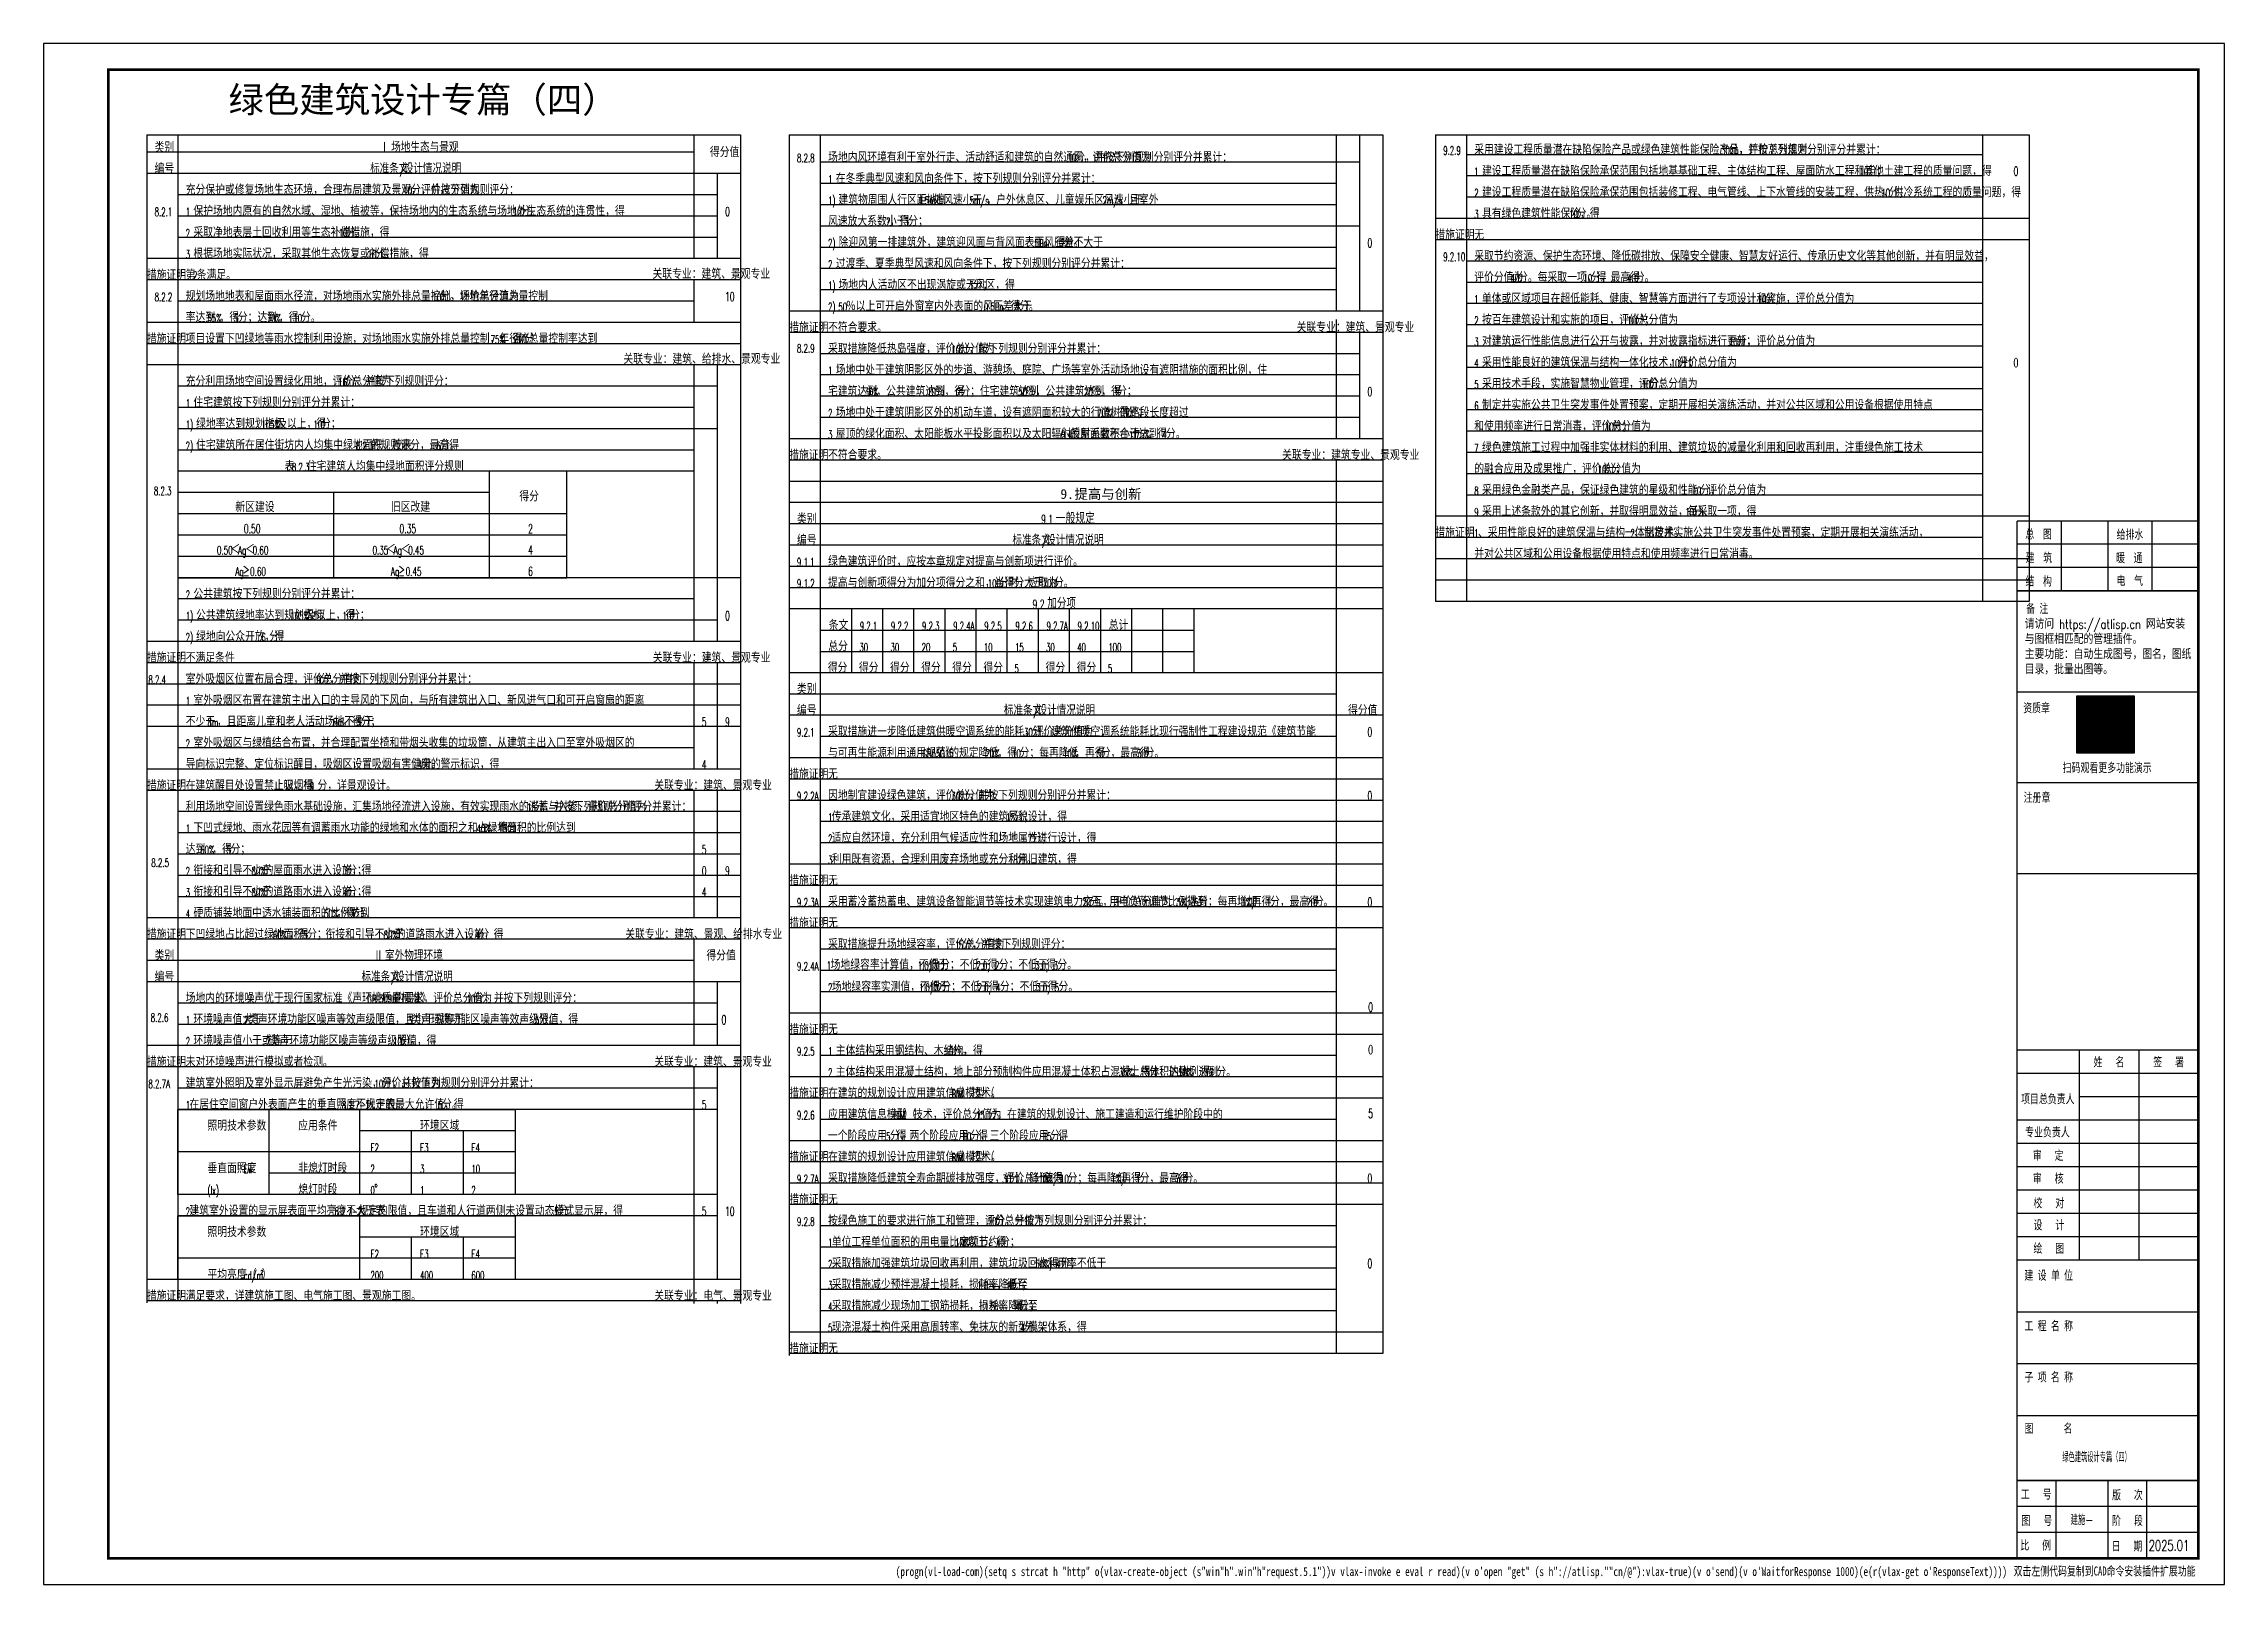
# Model space of a CAD drawing. Extents: x 239 to 336639, y 119 to 59519.
# Drawn here: x 252539 to 336639, y 119 to 59519 of the extents above; entities that cross this region are included whole.
import ezdxf
from ezdxf.enums import TextEntityAlignment as Align

# ---------------------------------------------------------------- set-up
doc = ezdxf.new("R2010")
doc.units = 0
doc.header["$LTSCALE"] = 1000
doc.header["$MEASUREMENT"] = 0
for name, color, linetype in [('A-ANNO-TEXT', 7, 'Continuous'), ('A-FLOR-OTHER', 7, 'Continuous'), ('orther', 7, 'Continuous'), ('TK', 4, 'Continuous'), ('石家庄审图', 6, 'Continuous'), ('辅助线', 8, 'Continuous')]:
    doc.layers.add(name, color=color, linetype=linetype)
doc.layers.add('noprint', color=7, linetype='Continuous', plot=False)
doc.styles.add('1', font='simhei.ttf')
doc.styles.add('_THVAC_SERIAL', font='SIMPLEX', dxfattribs={"width": 0.8, "height": 3.5, "bigfont": 'HZTXT'})
doc.styles.add('HZTXT', font='TXT.SHX', dxfattribs={"width": 0.7, "height": 350, "bigfont": 'hztxt.shx'})
doc.styles.add('HZTXT1', font='romans.shx', dxfattribs={"width": 0.7, "bigfont": 'GBHZFS.SHX'})
doc.styles.add('黑体', font='simhei.ttf', dxfattribs={"height": 280})

msp = doc.modelspace()

# ---------------------------------------------------------------- texts
at = {"layer": 'A-ANNO-TEXT', "style": '1'}
msp.add_text('绿色建筑设计专篇（四）', height=1000, dxfattribs=at).set_placement((259670, 56860))
at = {"layer": 'A-ANNO-TEXT', "color": 3, "style": 'HZTXT'}
for s, height, width, p in [('类别', 400, 0.7, (256819, 55330, 0)), ('Ⅰ', 407, 0.7, (265502, 55330, 0)), ('场地生态与景观', 407.3, 0.7, (265943, 55330, 0)), ('得分值', 400, 0.7, (278234, 55143, 0)), ('9.2.9', 325, 0.6125, (306511, 55236, -25296950)), ('采用建设工程质量潜在缺陷保险产品或绿色建筑性能保险产品，评价总分值为', 400, 0.7, (307711, 55236, -8914532)), ('30', 320, 0.6125, (317231, 55236, -8914532)), ('分，并按下列规则分别评分并累计：', 400, 0.7, (317522, 55236, -8914532)), ('编号', 400, 0.7, (256819, 54510, 0)), ('标准条文', 406, 0.7, (265130, 54510, 0)), ('/', 325, 0.6125, (266267, 54510, 0)), ('设计情况说明', 406, 0.7, (266429, 54510, 0)), ('8.2.8', 325, 0.6125, (281591, 54944, -8191809)), ('场地内风环境有利于室外行走、活动舒适和建筑的自然通风，评价总分值为', 400, 0.7, (282791, 54944, -8191809)), ('10', 320, 0.6125, (292031, 54944, -8191809)), ('分，并按下列规则分别评分并累计：', 400, 0.7, (292321, 54944, -8191809)), ('1', 320, 0.6125, (307711, 54416, -8914532)), ('建设工程质量潜在缺陷保险承保范围包括地基基础工程、主体结构工程、屋面防水工程和其他土建工程的质量问题，得', 400, 0.7, (308009, 54416, -8914532)), ('10', 320, 0.6125, (322569, 54416, -8914532)), ('分；', 400, 0.7, (322859, 54416, -8914532)), ('0', 350, 0.6125, (328511, 54427, 6098537176)), ('充分保护或修复场地生态环境，合理布局建筑及景观，评价总分值为', 400, 0.7, (258019, 53690, 8191809)), ('10', 320, 0.6125, (266419, 53690, 8191809)), ('分，并按下列规则评分：', 400, 0.7, (266709, 53690, 8191809)), ('1', 320, 0.6125, (282791, 54124, -8191809)), ('在冬季典型风速和风向条件下，按下列规则分别评分并累计：', 400, 0.7, (283089, 54124, -8191809)), ('2', 320, 0.6125, (307711, 53596, -8914532)), ('建设工程质量潜在缺陷保险承保范围包括装修工程、电气管线、上下水管线的安装工程，供热、供冷系统工程的质量问题，得', 400, 0.7, (308009, 53596, -8914532)), ('10', 320, 0.6125, (323409, 53596, -8914532)), ('分；', 400, 0.7, (323699, 53596, -8914532)), ('8.2.1', 325, 0.6125, (256819, 52870, 0)), ('1', 320, 0.6125, (258019, 52870, 8191809)), ('保护场地内原有的自然水域、湿地、植被等，保持场地内的生态系统与场地外生态系统的连贯性，得', 400, 0.7, (258316, 52870, 8191809)), ('10', 320, 0.6125, (270636, 52870, 8191809)), ('分。', 400, 0.7, (270927, 52870, 8191809)), ('1)', 320, 0.6125, (282791, 53304, -8191809)), ('建筑物周围人行区距地高', 400, 0.7, (283190, 53304, -8191809)), ('1.5m', 320, 0.6125, (286270, 53304, -8191809)), ('处风速小于', 400, 0.7, (286851, 53304, -8191809)), ('5m/s', 320, 0.6125, (288251, 53304, -8191809)), ('，户外休息区、儿童娱乐区风速小于', 400, 0.7, (288897, 53304, -8191809)), ('2m/s', 320, 0.6125, (293377, 53304, -8191809)), ('，且室外', 400, 0.7, (294023, 53304, -8191809)), ('2', 320, 0.6125, (258019, 52050, 8191809)), ('采取净地表层土回收利用等生态补偿措施，得', 400, 0.7, (258316, 52050, 8191809)), ('10', 320, 0.6125, (263916, 52050, 8191809)), ('分。', 400, 0.7, (264207, 52050, 8191809)), ('风速放大系数小于', 400, 0.7, (282791, 52484, -8191809)), ('2', 320, 0.6125, (285031, 52484, -8191809)), ('，得', 400, 0.7, (285176, 52484, -8191809)), ('3', 320, 0.6125, (285736, 52484, -8191809)), ('分；', 400, 0.7, (285881, 52484, -8191809)), ('3', 320, 0.6125, (258019, 51230, 8191809)), ('根据场地实际状况，采取其他生态恢复或补偿措施，得', 400, 0.7, (258316, 51230, 8191809)), ('10', 320, 0.6125, (265036, 51230, 8191809)), ('分。', 400, 0.7, (265327, 51230, 8191809)), ('2)', 320, 0.6125, (282791, 51664, -8191809)), ('除迎风第一排建筑外，建筑迎风面与背风面表面风压差不大于', 400, 0.7, (283190, 51664, -8191809)), ('5Pa', 320, 0.6125, (290750, 51664, -8191809)), ('，得', 400, 0.7, (291186, 51664, -8191809)), ('2', 320, 0.6125, (291746, 51664, -8191809)), ('分。', 400, 0.7, (291891, 51664, -8191809)), ('0', 350, 0.6125, (303591, 51662, -8191809)), ('9.2.10', 325, 0.6125, (306511, 51136, -25296950)), ('采取节约资源、保护生态环境、降低碳排放、保障安全健康、智慧友好运行、传承历史文化等其他创新，并有明显效益，', 400, 0.7, (307711, 51136, -8914532)), ('2', 320, 0.6125, (282791, 50844, -8191809)), ('过渡季、夏季典型风速和风向条件下，按下列规则分别评分并累计：', 400, 0.7, (283089, 50844, -8191809)), ('场地内人活动区不出现涡旋或无风区，得', 400, 0.7, (283190, 50024, -8191809)), ('评价分值为', 400, 0.7, (307711, 50316, -8914532)), ('40', 320, 0.6125, (309111, 50316, -8914532)), ('分。每采取一项，得', 400, 0.7, (309402, 50316, -8914532)), ('10', 320, 0.6125, (311922, 50316, -8914532)), ('分，最高得', 400, 0.7, (312212, 50316, -8914532)), ('40', 320, 0.6125, (313612, 50316, -8914532)), ('分。', 400, 0.7, (313902, 50316, -8914532)), ('8.2.2', 325, 0.6125, (256819, 49590, 0)), ('规划场地地表和屋面雨水径流，对场地雨水实施外排总量控制，评价总分值为', 400, 0.7, (258019, 49590, 8191809)), ('10', 320, 0.6125, (267539, 49590, 8191809)), ('分。场地年径流总量控制', 400, 0.7, (267829, 49590, 8191809)), ('10', 350, 0.6125, (278819, 49590, 7408322596)), ('1)', 320, 0.6125, (282791, 50024, -8191809)), ('％以上可开启外窗室内外表面的风压差大于', 400, 0.7, (283481, 49204, -8191809)), ('3', 320, 0.6125, (288230, 50024, -8191809)), ('分；', 400, 0.7, (288375, 50024, -8191809)), ('，得', 400, 0.7, (289454, 49204, -8191809)), ('分。', 400, 0.7, (290159, 49204, -8191809)), ('1', 320, 0.6125, (307711, 49496, -8914532)), ('单体或区域项目在超低能耗、健康、智慧等方面进行了专项设计和实施，评价总分值为', 400, 0.7, (308009, 49496, -8914532)), ('10', 320, 0.6125, (318649, 49496, -8914532)), ('分；', 400, 0.7, (318939, 49496, -8914532)), ('率达到', 400, 0.7, (258019, 48770, 8191809)), ('55%%%', 320, 0.6125, (258859, 48770, 8191809)), ('，得', 400, 0.7, (259323, 48770, 8191809)), ('5', 320, 0.6125, (259883, 48770, 8191809)), ('分；达到', 400, 0.7, (260028, 48770, 8191809)), ('70%%%', 320, 0.6125, (261148, 48770, 8191809)), ('，得', 400, 0.7, (261613, 48770, 8191809)), ('10', 320, 0.6125, (262173, 48770, 8191809)), ('分。', 400, 0.7, (262463, 48770, 8191809)), ('2)', 320, 0.6125, (282791, 49204, -8191809)), ('50', 320, 0.6125, (283190, 49204, -8191809)), ('0.5Pa', 320, 0.6125, (288801, 49204, -8191809)), ('2', 320, 0.6125, (290014, 49204, -8191809)), ('2', 320, 0.6125, (307711, 48676, -8914532)), ('按百年建筑设计和实施的项目，评价总分值为', 400, 0.7, (308009, 48676, -8914532)), ('10', 320, 0.6125, (313609, 48676, -8914532)), ('分；', 400, 0.7, (313899, 48676, -8914532)), ('采取措施降低热岛强度，评价总分值为', 400, 0.7, (282791, 47564, 0)), ('分，按下列规则分别评分并累计：', 400, 0.7, (287841, 47564, 0)), ('3', 320, 0.6125, (307711, 47856, -8914532)), ('对建筑运行性能信息进行公开与披露，并对披露指标进行更新，评价总分值为', 400, 0.7, (308009, 47856, -8914532)), ('10', 320, 0.6125, (317529, 47856, -8914532)), ('分；', 400, 0.7, (317819, 47856, -8914532)), ('8.2.9', 325, 0.6125, (281591, 47606, -8191809)), ('场地中处于建筑阴影区外的步道、游憩场、庭院、广场等室外活动场地设有遮阴措施的面积比例，住', 400, 0.7, (283089, 46744, 0)), ('10', 320, 0.6125, (287551, 47564, 0)), ('4', 320, 0.6125, (307711, 47036, -8914532)), ('采用性能良好的建筑保温与结构一体化技术，评价总分值为', 400, 0.7, (308009, 47036, -8914532)), ('10', 320, 0.6125, (315289, 47036, -8914532)), ('分；', 400, 0.7, (315579, 47036, -8914532)), ('充分利用场地空间设置绿化用地，评价总分值为', 400, 0.7, (258019, 46310, 8191809)), ('16', 320, 0.6125, (263899, 46310, 8191809)), ('分，并按下列规则评分：', 400, 0.7, (264189, 46310, 8191809)), ('宅建筑达到', 400, 0.7, (282791, 45924, 0)), ('1', 320, 0.6125, (282791, 46744, 0)), ('，公共建筑达到', 400, 0.7, (284656, 45924, 0)), ('％，得', 400, 0.7, (286906, 45924, 0)), ('分；住宅建筑达到', 400, 0.7, (287891, 45924, 0)), ('％，公共建筑达到', 400, 0.7, (290421, 45924, 0)), ('％，得', 400, 0.7, (292952, 45924, 0)), ('分；', 400, 0.7, (293937, 45924, 0)), ('5', 320, 0.6125, (307711, 46216, -8914532)), ('采用技术手段，实施智慧物业管理，评价总分值为', 400, 0.7, (308009, 46216, -8914532)), ('10', 320, 0.6125, (314169, 46216, -8914532)), ('分；', 400, 0.7, (314459, 46216, -8914532)), ('1', 320, 0.6125, (258019, 45490, 8191809)), ('住宅建筑按下列规则分别评分并累计：', 400, 0.7, (258316, 45490, 8191809)), ('2', 320, 0.6125, (282791, 45104, 0)), ('场地中处于建筑阴影区外的机动车道，设有遮阴面积较大的行道树的路段长度超过', 400, 0.7, (283089, 45104, 0)), ('30%%%', 320, 0.6125, (284191, 45924, 0)), ('10', 320, 0.6125, (286616, 45924, 0)), ('2', 320, 0.6125, (287746, 45924, 0)), ('50', 320, 0.6125, (290131, 45924, 0)), ('20', 320, 0.6125, (292661, 45924, 0)), ('70%%%', 320, 0.6125, (293169, 45104, 0)), ('，得', 400, 0.7, (293633, 45104, 0)), ('3', 320, 0.6125, (293792, 45924, 0)), ('3', 320, 0.6125, (294193, 45104, 0)), ('分；', 400, 0.7, (294338, 45104, 0)), ('6', 320, 0.6125, (307711, 45396, -8914532)), ('制定并实施公共卫生突发事件处置预案，定期开展相关演练活动，并对公共区域和公用设备根据使用特点', 400, 0.7, (308009, 45396, -8914532)), ('1)', 320, 0.6125, (258019, 44670, 8191809)), ('绿地率达到规划指标', 400, 0.7, (258418, 44670, 8191809)), ('105%%%', 320, 0.6125, (260938, 44670, 8191809)), ('及以上，得', 400, 0.7, (261548, 44670, 8191809)), ('10', 320, 0.6125, (262948, 44670, 8191809)), ('分；', 400, 0.7, (263238, 44670, 8191809)), ('和使用频率进行日常消毒，评价总分值为', 400, 0.7, (307711, 44576, -8914532)), ('10', 320, 0.6125, (312751, 44576, -8914532)), ('分；', 400, 0.7, (313042, 44576, -8914532)), ('2)', 320, 0.6125, (258019, 43850, 8191809)), ('住宅建筑所在居住街坊内人均集中绿地面积，按表', 400, 0.7, (258418, 43850, 8191809)), ('8.2.3', 320, 0.6125, (264578, 43850, 8191809)), ('的规则评分，最高得', 400, 0.7, (265159, 43850, 8191809)), ('6', 320, 0.6125, (267679, 43850, 8191809)), ('分。', 400, 0.7, (267824, 43850, 8191809)), ('措施证明', 400, 0.7, (281291, 43464, -1525463)), ('7', 320, 0.6125, (307711, 43756, -8914532)), ('绿色建筑施工过程中加强非实体材料的利用、建筑垃圾的减量化利用和回收再利用，注重绿色施工技术', 400, 0.7, (308009, 43756, -8914532)), ('表', 400, 0.7, (261833, 43030, 8191809)), ('8.2.3', 320, 0.6125, (262113, 43030, 8191809)), ('住宅建筑人均集中绿地面积评分规则', 400, 0.7, (262693, 43030, 8191809)), ('的融合应用及成果推广，评价总分值为', 400, 0.7, (307711, 42936, -8914532)), ('10', 320, 0.6125, (312471, 42936, -8914532)), ('分；', 400, 0.7, (312762, 42936, -8914532)), ('8.2.3', 325, 0.6125, (256789, 42111, 0)), ('得分', 400, 0.7, (270886, 41871, -8191809)), ('8', 320, 0.6125, (307711, 42116, -8914532)), ('采用绿色金融类产品，保证绿色建筑的星级和性能，评价总分值为', 400, 0.7, (308009, 42116, -8914532)), ('10', 320, 0.6125, (316129, 42116, -8914532)), ('分；', 400, 0.7, (316419, 42116, -8914532)), ('新区建设', 400, 0.7, (259933, 41461, -8191809)), ('旧区改建', 400, 0.7, (265933, 41461, -8191809)), ('类别', 400, 0.7, (281591, 41004, -16382418)), ('9.1', 346.5, 0.6125, (291010, 41004, -16382418)), ('一般规定', 433.1, 0.7, (291568, 41004, -16382418)), ('9', 320, 0.6125, (307711, 41296, -8914532)), ('采用上述条款外的其它创新，并取得明显效益，每采取一项，得', 400, 0.7, (308009, 41296, -8914532)), ('10', 320, 0.6125, (315849, 41296, -8914532)), ('分。', 400, 0.7, (316139, 41296, -8914532)), ('0.50', 350, 0.6125, (260263, 40641, -8191809)), ('0.35', 350, 0.6125, (266263, 40641, -8191809)), ('2', 350, 0.6125, (271223, 40641, -8191809)), ('编号', 400, 0.7, (281591, 40184, -16382418)), ('标准条文', 406, 0.7, (289902, 40184, -16382418)), ('/', 325, 0.6125, (291039, 40184, -16382418)), ('设计情况说明', 406, 0.7, (291201, 40184, -16382418)), ('0.50', 329.7, 0.6125, (259224, 39821, -8191809)), ('＜', 412, 0.7, (259747, 39821, -8191809)), ('Ag', 329.7, 0.6125, (260036, 39821, -8191809)), ('＜', 412, 0.7, (260312, 39821, -8191809)), ('0.60', 329.7, 0.6125, (260601, 39821, -8191809)), ('0.35', 329.7, 0.6125, (265224, 39821, -8191809)), ('＜', 412, 0.7, (265747, 39821, -8191809)), ('Ag', 329.7, 0.6125, (266036, 39821, -8191809)), ('＜', 412, 0.7, (266312, 39821, -8191809)), ('0.45', 329.7, 0.6125, (266601, 39821, -8191809)), ('4', 350, 0.6125, (271223, 39821, -8191809)), ('9.1.1', 325, 0.6125, (281591, 39364, -16382418)), ('绿色建筑评价时，应按本章规定对提高与创新项进行评价。', 400, 0.7, (282791, 39364)), ('Ag', 332.2, 0.6125, (259933, 39001, -8191809)), ('≥', 415, 0.7, (260212, 39001, -8191809)), ('0.60', 332.2, 0.6125, (260502, 39001, -8191809)), ('Ag', 332.2, 0.6125, (265933, 39001, -8191809)), ('≥', 415, 0.7, (266212, 39001, -8191809)), ('0.45', 332.2, 0.6125, (266502, 39001, -8191809)), ('6', 350, 0.6125, (271223, 39001, -8191809)), ('9.1.2', 325, 0.6125, (281591, 38544, -16382418)), ('提高与创新项得分为加分项得分之和，当得分大于', 400, 0.7, (282791, 38544)), ('100', 320, 0.6125, (288951, 38544)), ('分时，应取为', 400, 0.7, (289387, 38544)), ('100', 320, 0.6125, (291067, 38544)), ('分。', 400, 0.7, (291502, 38544)), ('2', 320, 0.6125, (258019, 38110, 8191809)), ('公共建筑按下列规则分别评分并累计：', 400, 0.7, (258316, 38110, 8191809)), ('9.2', 352.1, 0.6125, (290678, 37724)), ('加分项', 440.1, 0.7, (291245, 37724)), ('1)', 320, 0.6125, (258019, 37290, 8191809)), ('公共建筑绿地率达到规划指标', 400, 0.7, (258418, 37290, 8191809)), ('105%%%', 320, 0.6125, (262058, 37290, 8191809)), ('及以上，得', 400, 0.7, (262668, 37290, 8191809)), ('10', 320, 0.6125, (264068, 37290, 8191809)), ('分；', 400, 0.7, (264358, 37290, 8191809)), ('条文', 400, 0.7, (282816, 36904, 68747412)), ('9.2.1', 320, 0.6125, (284016, 36904, 110713921)), ('9.2.2', 320, 0.6125, (285216, 36904, 152680430)), ('9.2.3', 320, 0.6125, (286416, 36904, 194646939)), ('9.2.4A', 320, 0.6125, (287616, 36904, 236613449)), ('9.2.5', 320, 0.6125, (288816, 36904, 278579958)), ('9.2.6', 320, 0.6125, (290016, 36904, 320546467)), ('9.2.7A', 320, 0.6125, (291216, 36904, 362512975)), ('9.2.10', 320, 0.6125, (292416, 36904, 404479484)), ('总计', 400, 0.7, (293616, 36904, 404479485)), ('2)', 320, 0.6125, (258019, 36470, 8191809)), ('绿地向公众开放，得', 400, 0.7, (258418, 36470, 8191809)), ('6', 320, 0.6125, (260938, 36470, 8191809)), ('分。', 400, 0.7, (261236, 36470, 8191809)), ('总分', 400, 0.7, (282799, 36084, 30194530)), ('30', 320, 0.6125, (283999, 36084, 72161039)), ('30', 320, 0.6125, (285199, 36084, 114127548)), ('20', 320, 0.6125, (286399, 36084, 156094057)), ('5', 320, 0.6125, (287599, 36084, 198060566)), ('10', 320, 0.6125, (288799, 36084, 240027075)), ('15', 320, 0.6125, (289999, 36084, 281993584)), ('30', 320, 0.6125, (291199, 36084, 323960093)), ('40', 320, 0.6125, (292399, 36084, 365926602)), ('100', 320, 0.6125, (293599, 36084, 365926602)), ('得分', 400, 0.7, (282781, 35264, 68747412)), ('8.2.4', 325, 0.6125, (256579, 34830, -49150854)), ('室外吸烟区位置布局合理，评价总分值为', 400, 0.7, (258019, 34830, -40959045)), ('9', 320, 0.6125, (263059, 34830, -40959045)), ('分，并按下列规则分别评分并累计：', 400, 0.7, (263204, 34830, -40959045)), ('类别', 400, 0.7, (281591, 34444, -16382418)), ('1', 320, 0.6125, (258019, 34010, -40959045)), ('室外吸烟区布置在建筑主出入口的主导风的下风向，与所有建筑出入口、新风进气口和可开启窗扇的距离', 400, 0.7, (258316, 34010, -40959045)), ('编号', 400, 0.7, (281591, 33624, -16382418)), ('标准条文', 406, 0.7, (289571, 33624, 0)), ('/', 325, 0.6125, (290708, 33624, 0)), ('设计情况说明', 406, 0.7, (290870, 33624, 0)), ('得分值', 400, 0.7, (302842, 33624, -8191809)), ('不少于', 400, 0.7, (258019, 33190, -40959045)), ('室外吸烟区与绿植结合布置，并合理配置坐椅和带烟头收集的垃圾筒，从建筑主出入口至室外吸烟区的', 400, 0.7, (258316, 32370, -40959045)), ('8m', 320, 0.6125, (258859, 33190, -40959045)), ('，且距离儿童和老人活动场地不少于', 400, 0.7, (259222, 33190, -40959045)), ('8m', 320, 0.6125, (263702, 33190, -40959045)), ('，得', 400, 0.7, (264065, 33190, -40959045)), ('5', 320, 0.6125, (264625, 33190, -40959045)), ('分；', 400, 0.7, (264770, 33190, -40959045)), ('9.2.1', 325, 0.6125, (281591, 32804, -16382418)), ('0', 350, 0.6125, (303591, 32804, 8888004891)), ('导向标识完整、定位标识醒目，吸烟区设置吸烟有害健康的警示标识，得', 400, 0.7, (258019, 31550, -40959045)), ('2', 320, 0.6125, (258019, 32370, -40959045)), ('分。', 400, 0.7, (267124, 31550, -40959045)), ('4', 320, 0.6125, (266979, 31550, -40959045)), ('利用场地空间设置绿色雨水基础设施，汇集场地径流进入设施，有效实现雨水的滞蓄与入渗，评价总分值为', 400, 0.7, (258019, 29910, -49150854)), ('分，并按下列规则分别评分并累计：', 400, 0.7, (271469, 29910, -49150854)), ('0', 350, 0.6125, (303591, 30344, 8888004891)), ('下凹式绿地、雨水花园等有调蓄雨水功能的绿地和水体的面积之和占绿地面积的比例达到', 400, 0.7, (258316, 29090, -49150854)), ('，得', 400, 0.7, (269701, 29090, -49150854)), ('分；', 400, 0.7, (270406, 29090, -49150854)), ('15', 320, 0.6125, (271179, 29910, -49150854)), ('达到', 400, 0.7, (258019, 28270, -49150854)), ('1', 320, 0.6125, (258019, 29090, -49150854)), ('，得', 400, 0.7, (259043, 28270, -49150854)), ('分；', 400, 0.7, (259748, 28270, -49150854)), ('40%%%', 320, 0.6125, (269236, 29090, -49150854)), ('3', 320, 0.6125, (270261, 29090, -49150854)), ('8.2.5', 325, 0.6125, (256692, 27779, -49150854)), ('2', 320, 0.6125, (258019, 27450, -49150854)), ('衔接和引导不少于', 400, 0.7, (258316, 27450, -49150854)), ('60%%%', 320, 0.6125, (258579, 28270, -49150854)), ('5', 320, 0.6125, (259603, 28270, -49150854)), ('80%%%', 320, 0.6125, (260556, 27450, -49150854)), ('的屋面雨水进入设施，得', 400, 0.7, (261021, 27450, -49150854)), ('3', 320, 0.6125, (264101, 27450, -49150854)), ('分；', 400, 0.7, (264246, 27450, -49150854)), ('3', 320, 0.6125, (258019, 26630, -49150854)), ('衔接和引导不少于', 400, 0.7, (258316, 26630, -49150854)), ('80%%%', 320, 0.6125, (260556, 26630, -49150854)), ('的道路雨水进入设施，得', 400, 0.7, (261021, 26630, -49150854)), ('4', 320, 0.6125, (264101, 26630, -49150854)), ('分；', 400, 0.7, (264246, 26630, -49150854)), ('4', 320, 0.6125, (258019, 25810, -49150854)), ('硬质铺装地面中透水铺装面积的比例达到', 400, 0.7, (258316, 25810, -49150854)), ('50%%%', 320, 0.6125, (263356, 25810, -49150854)), ('，得', 400, 0.7, (263821, 25810, -49150854)), ('3', 320, 0.6125, (264381, 25810, -49150854)), ('分。', 400, 0.7, (264526, 25810, -49150854)), ('0', 350, 0.6125, (303591, 26244, 8888004891)), ('类别', 400, 0.7, (256819, 24170, -49150854)), ('Ⅱ', 408, 0.7, (265265, 24170, -49150854)), ('室外物理环境', 408.1, 0.7, (265706, 24170, -49150854)), ('得分值', 400, 0.7, (278100, 24170, -49150854)), ('编号', 400, 0.7, (256819, 23350, -49150854)), ('标准条文', 406, 0.7, (264799, 23350, -49150854)), ('/', 325, 0.6125, (265936, 23350, -49150854)), ('设计情况说明', 406, 0.7, (266098, 23350, -49150854)), ('场地内的环境噪声优于现行国家标准《声环境质量标准》', 400, 0.7, (258019, 22530, -49150854)), ('GB', 320, 0.6125, (265019, 22530, -49150854)), ('3096', 320, 0.6125, (265476, 22530, -49150854)), ('的要求，评价总分值为', 400, 0.7, (266057, 22530, -49150854)), ('10', 320, 0.6125, (268857, 22530, -49150854)), ('分，并按下列规则评分：', 400, 0.7, (269147, 22530, -49150854)), ('8.2.6', 325, 0.6125, (256669, 21805, -49150854)), ('0', 350, 0.6125, (278684, 21710, -49150854)), ('0', 350, 0.6125, (303624, 22197, 6115642316)), ('9.2.5', 325, 0.6125, (281591, 20504, -16382418)), ('1', 320, 0.6125, (282791, 20504, 0)), ('主体结构采用钢结构、木结构，得', 400, 0.7, (283089, 20504, 0)), ('10', 320, 0.6125, (287289, 20504, 0)), ('分。', 400, 0.7, (287579, 20504, 0)), ('0', 350, 0.6125, (303624, 20557, 6115642316)), ('2', 320, 0.6125, (282791, 19684, 0)), ('主体结构采用混凝土结构，地上部分预制构件应用混凝土体积占混凝土总体积的比例达到', 400, 0.7, (283089, 19684, 0)), ('35%%%', 320, 0.6125, (294009, 19684, 0)), ('，得', 400, 0.7, (294473, 19684, 0)), ('5', 320, 0.6125, (295033, 19684, 0)), ('分；达到', 400, 0.7, (295178, 19684, 0)), ('50%%%', 320, 0.6125, (296298, 19684, 0)), ('，得', 400, 0.7, (296763, 19684, 0)), ('10', 320, 0.6125, (297323, 19684, 0)), ('分。', 400, 0.7, (297766, 19684, 0)), ('照明技术参数', 400, 0.7, (258859, 17610, -49150854)), ('应用条件', 400, 0.7, (262359, 17610, -49150854)), ('环境区域', 400, 0.7, (267058, 17610, -49150854)), ('9.2.6', 325, 0.6125, (281591, 18044, -16382418)), ('应用建筑信息模型（', 400, 0.7, (282791, 18044, 0)), ('一个阶段应用，得', 400, 0.7, (282791, 17224, 0)), ('分；两个阶段应用，得', 400, 0.7, (285176, 17224, 0)), ('BIM', 320, 0.6125, (285311, 18044, 0)), ('）技术，评价总分值为', 400, 0.7, (285696, 18044, 0)), ('分；三个阶段应用，得', 400, 0.7, (288267, 17224, 0)), ('15', 320, 0.6125, (288496, 18044, 0)), ('分。在建筑的规划设计、施工建造和运行维护阶段中的', 400, 0.7, (288939, 18044, 0)), ('5', 350, 0.6125, (303624, 18097, 6115642316)), ('E2', 320, 0.6125, (265144, 16790, -49150854)), ('E3', 320, 0.6125, (267058, 16790, -49150854)), ('E4', 320, 0.6125, (269036, 16790, -49150854)), ('5', 320, 0.6125, (285031, 17224, 0)), ('10', 320, 0.6125, (287976, 17224, 0)), ('15', 320, 0.6125, (291067, 17224, 0)), ('分。', 400, 0.7, (291357, 17224, 0)), ('垂直面照度', 400, 0.7, (258859, 15970, -49150854)), ('Ew', 320, 0.6125, (260259, 15970, -49150854)), ('非熄灯时段', 400, 0.7, (262359, 15970, -49150854)), ('2', 320, 0.6125, (265144, 15970, -49150854)), ('3', 320, 0.6125, (267058, 15970, -49150854)), ('10', 320, 0.6125, (269036, 15970, -49150854)), ('(lx)', 320, 0.6125, (258859, 15150, -49150854)), ('熄灯时段', 400, 0.7, (262359, 15150, -49150854)), ('0', 320, 0.6125, (265144, 15150, -49149354)), ('°', 400, 0.7, (265290, 15150, -49149354)), ('1', 320, 0.6125, (267058, 15150, -49149354)), ('2', 320, 0.6125, (269036, 15150, -49149354)), ('9.2.7A', 325, 0.6125, (281591, 15584, -16382418)), ('0', 350, 0.6125, (303591, 15595, 6107451707)), ('按绿色施工的要求进行施工和管理，评价总分值为', 400, 0.7, (282791, 13944, 0)), ('分，并按下列规则分别评分并累计：', 400, 0.7, (289241, 13944, 0)), ('照明技术参数', 400, 0.7, (258859, 13510, -49150854)), ('环境区域', 400, 0.7, (267058, 13510, -49150854)), ('9.2.8', 325, 0.6125, (281591, 13944, -16382418)), ('20', 320, 0.6125, (288951, 13944, 0)), ('E2', 320, 0.6125, (265144, 12690, -49150854)), ('E3', 320, 0.6125, (267058, 12690, -49150854)), ('E4', 320, 0.6125, (269036, 12690, -49150854)), ('0', 350, 0.6125, (303591, 12315, 6107451707)), ('平均亮度（', 400, 0.7, (258859, 11870, -49150854)), ('cd/m', 320, 0.6125, (260259, 11870, -49150854)), ('2', 160, 0.6125, (260905, 12070, -49150854)), ('）', 400, 0.7, (260956, 11870, -49150854)), ('200', 320, 0.6125, (265144, 11870, -49149354)), ('400', 320, 0.6125, (267058, 11870, -49149354)), ('600', 320, 0.6125, (269036, 11870, -49149354)), ('3', 320, 0.6125, (282791, 11484, 0)), ('采取措施减少预拌混凝土损耗，损耗率降低至', 400, 0.7, (282936, 11484, 0)), ('1.0', 320, 0.6125, (288536, 11484, 0)), ('％，得', 400, 0.7, (288899, 11484, 0)), ('4', 320, 0.6125, (289739, 11484, 0)), ('分；', 400, 0.7, (289884, 11484, 0)), ('4', 320, 0.6125, (282791, 10664, 0)), ('采取措施减少现场加工钢筋损耗，损耗率降低至', 400, 0.7, (282936, 10664, 0)), ('1.5', 320, 0.6125, (288816, 10664, 0)), ('％，得', 400, 0.7, (289179, 10664, 0)), ('4', 320, 0.6125, (290019, 10664, 0)), ('分；', 400, 0.7, (290164, 10664, 0))]:
    msp.add_text(s, height=height, dxfattribs=dict(at, width=width)).set_placement(p)
at = {"layer": 'A-ANNO-TEXT', "color": 1, "style": 'HZTXT'}
for s, height, width, p in [('0', 350, 0.6125, (278819, 52870, 0)), ('0', 350, 0.6125, (328511, 47047, 6098537176)), ('0', 350, 0.6125, (303591, 45924, -8191809)), ('0', 350, 0.6125, (278819, 37283, 0)), ('得分', 400, 0.7, (283981, 35264, 110713921)), ('得分', 400, 0.7, (285181, 35264, 152680430)), ('得分', 400, 0.7, (286381, 35264, 194646939)), ('得分', 400, 0.7, (287581, 35264, 236613449)), ('得分', 400, 0.7, (288781, 35264, 278579958)), ('5', 320, 0.6125, (289981, 35264, 320546467)), ('得分', 400, 0.7, (291181, 35264, 362512975)), ('得分', 400, 0.7, (292381, 35264, 404479484)), ('5', 320, 0.6125, (293581, 35264, 446445994)), ('5', 350, 0.6125, (277919, 33190, 3852201294)), ('9', 350, 0.6125, (278819, 33190, 3852201294)), ('4', 350, 0.6125, (277919, 31550, 3852201294)), ('5', 350, 0.6125, (277919, 28270, 4424440751)), ('9', 350, 0.6125, (278819, 27450, 4424440751)), ('5', 350, 0.6125, (277919, 18430, 5160177201)), ('5', 350, 0.6125, (277919, 14330, 5160177201)), ('10', 350, 0.6125, (278819, 14330, 5160177201))]:
    msp.add_text(s, height=height, dxfattribs=dict(at, width=width)).set_placement(p)
at = {"layer": 'A-ANNO-TEXT', "color": 6, "style": 'HZTXT'}
for s, height, width, p in [('3', 320, 0.6125, (307711, 52776, -8914532)), ('具有绿色建筑性能保险，得', 400, 0.7, (308009, 52776, -8914532)), ('10', 320, 0.6125, (311369, 52776, -8914532)), ('分。', 400, 0.7, (311659, 52776, -8914532)), ('采取措施进一步降低建筑供暖空调系统的能耗，评价总分值为', 400, 0.7, (282791, 32804, 0)), ('30', 320, 0.6125, (290351, 32804, 0)), ('分。建筑供暖空调系统能耗比现行强制性工程建设规范《建筑节能', 400, 0.7, (290641, 32804, 0)), ('与可再生能源利用通用规范》', 400, 0.7, (282791, 31984, 0)), ('GB55015', 320, 0.6125, (286431, 31984, 0)), ('的规定降低', 400, 0.7, (287462, 31984, 0)), ('20%', 320, 0.6125, (288862, 31984, 0)), ('，得', 400, 0.7, (289326, 31984, 0)), ('10', 320, 0.6125, (289886, 31984, 0)), ('分；每再降低', 400, 0.7, (290177, 31984, 0)), ('10%%%', 320, 0.6125, (291857, 31984, 0)), ('，再得', 400, 0.7, (292321, 31984, 0)), ('5', 320, 0.6125, (293161, 31984, 0)), ('分，最高得', 400, 0.7, (293307, 31984, 0)), ('30', 320, 0.6125, (294707, 31984, 0)), ('分。', 400, 0.7, (294997, 31984, 0)), ('9.2.2A', 325, 0.6125, (281591, 30344, -16382418)), ('因地制宜建设绿色建筑，评价总分值为', 400, 0.7, (282791, 30344, 0)), ('30', 320, 0.6125, (287551, 30344, 0)), ('分，并按下列规则分别评分并累计：', 400, 0.7, (287841, 30344, 0)), ('1', 320, 0.6125, (282791, 29524, 0)), ('传承建筑文化，采用适宜地区特色的建筑风貌设计，得', 400, 0.7, (282936, 29524, 0)), ('15', 320, 0.6125, (289656, 29524, 0)), ('分；', 400, 0.7, (289947, 29524, 0)), ('2', 320, 0.6125, (282791, 28704)), ('适应自然环境，充分利用气候适应性和场地属性进行设计，得', 400, 0.7, (282936, 28704)), ('7', 320, 0.6125, (290496, 28704)), ('分；', 400, 0.7, (290641, 28704)), ('3', 320, 0.6125, (282791, 27884)), ('利用既有资源，合理利用废弃场地或充分利用旧建筑，得', 400, 0.7, (282936, 27884)), ('8', 320, 0.6125, (289936, 27884)), ('分。', 400, 0.7, (290081, 27884)), ('9.2.3A', 325, 0.6125, (281591, 26244, -16382418)), ('采用蓄冷蓄热蓄电、建筑设备智能调节等技术实现建筑电力交互，评价总分值为', 400, 0.7, (282791, 26244, 0)), ('20', 320, 0.6125, (292591, 26244, 0)), ('分。用电负荷调节比例达到', 400, 0.7, (292881, 26244, 0)), ('5%,', 320, 0.6125, (296241, 26244, 0)), ('得', 400, 0.7, (296633, 26244, 0)), ('5', 320, 0.6125, (296913, 26244, 0)), ('分；每再增加', 400, 0.7, (297059, 26244, 0)), ('1%,', 320, 0.6125, (298739, 26244, 0)), ('再得', 400, 0.7, (299131, 26244, 0)), ('1', 320, 0.6125, (299691, 26244, 0)), ('分，最高得', 400, 0.7, (299836, 26244, 0)), ('20', 320, 0.6125, (301236, 26244, 0)), ('分。', 400, 0.7, (301526, 26244, 0)), ('采取措施提升场地绿容率，评价总分值为', 400, 0.7, (282791, 24604, 0)), ('5', 320, 0.6125, (287831, 24604, 0)), ('分，并按下列规则评分：', 400, 0.7, (287976, 24604, 0)), ('9.2.4A', 325, 0.6125, (281591, 23784, -16382418)), ('1', 320, 0.6125, (282745, 23814, 0)), ('场地绿容率计算值，不低于', 400, 0.7, (282891, 23814, 0)), ('1.0,', 320, 0.6125, (286251, 23814, 0)), ('得', 400, 0.7, (286686, 23814, 0)), ('1', 320, 0.6125, (286966, 23814, 0)), ('分；不低于', 400, 0.7, (287111, 23814, 0)), ('2.0,', 320, 0.6125, (288511, 23814, 0)), ('得', 400, 0.7, (288947, 23814, 0)), ('2', 320, 0.6125, (289227, 23814, 0)), ('分；不低于', 400, 0.7, (289372, 23814, 0)), ('3.0,', 320, 0.6125, (290772, 23814, 0)), ('得', 400, 0.7, (291208, 23814, 0)), ('3', 320, 0.6125, (291488, 23814, 0)), ('分。', 400, 0.7, (291633, 23814, 0)), ('2', 320, 0.6125, (282791, 22964, 0)), ('场地绿容率实测值，不低于', 400, 0.7, (282936, 22964, 0)), ('1.0,', 320, 0.6125, (286296, 22964, 0)), ('得', 400, 0.7, (286732, 22964, 0)), ('2', 320, 0.6125, (287012, 22964, 0)), ('分；不低于', 400, 0.7, (287157, 22964, 0)), ('2.0,', 320, 0.6125, (288557, 22964, 0)), ('得', 400, 0.7, (288992, 22964, 0)), ('4', 320, 0.6125, (289272, 22964, 0)), ('分；不低于', 400, 0.7, (289418, 22964, 0)), ('3.0,', 320, 0.6125, (290818, 22964, 0)), ('得', 400, 0.7, (291253, 22964, 0)), ('5', 320, 0.6125, (291533, 22964, 0)), ('分。', 400, 0.7, (291678, 22964, 0)), ('1', 320, 0.6125, (258019, 21710, -49150854)), ('环境噪声值大于', 400, 0.7, (258316, 21710, -49150854)), ('2', 320, 0.6125, (260276, 21710, -49150854)), ('类声环境功能区噪声等效声级限值，且小于或等于', 400, 0.7, (260422, 21710, -49150854)), ('3', 320, 0.6125, (266582, 21710, -49150854)), ('类声环境功能区噪声等效声级限值，得', 400, 0.7, (266727, 21710, -49150854)), ('5', 320, 0.6125, (271487, 21710, -49150854)), ('分。', 400, 0.7, (271632, 21710, -49150854)), ('2', 320, 0.6125, (258019, 20890, -49150854)), ('环境噪声值小于或等于', 400, 0.7, (258316, 20890, -49150854)), ('2', 320, 0.6125, (261116, 20890, -49150854)), ('类声环境功能区噪声等级声级限值，得', 400, 0.7, (261262, 20890, -49150854)), ('10', 320, 0.6125, (266022, 20890, -49150854)), ('分。', 400, 0.7, (266312, 20890, -49150854)), ('8.2.7A', 325, 0.6125, (256579, 19250, -49150854)), ('建筑室外照明及室外显示屏避免产生光污染，评价总分值为', 400, 0.7, (258019, 19250, -49150854)), ('10', 320, 0.6125, (265299, 19250, -49150854)), ('分，并按下列规则分别评分并累计：', 400, 0.7, (265589, 19250, -49150854)), ('1', 320, 0.6125, (258019, 18430, -49150854)), ('在居住空间窗户外表面产生的垂直照度不大于表', 400, 0.7, (258164, 18430, -49150854)), ('8.2.7-1', 320, 0.6125, (264044, 18430, -49150854)), ('规定的最大允许值，得', 400, 0.7, (264959, 18430, -49150854)), ('5', 320, 0.6125, (267759, 18430, -49150854)), ('分。', 400, 0.7, (267904, 18430, -49150854)), ('采取措施降低建筑全寿命期碳排放强度，评价总分值为', 400, 0.7, (282791, 15584, 0)), ('分。降低', 400, 0.7, (289801, 15584, 0)), ('得', 400, 0.7, (291459, 15584, 0)), ('分；每再降低', 400, 0.7, (292029, 15584, 0)), ('再得', 400, 0.7, (294101, 15584, 0)), ('分，最高得', 400, 0.7, (294806, 15584, 0)), ('分。', 400, 0.7, (296496, 15584, 0)), ('30', 320, 0.6125, (289511, 15584, 0)), ('10%,', 320, 0.6125, (290921, 15584, 0)), ('10', 320, 0.6125, (291739, 15584, 0)), ('1%,', 320, 0.6125, (293709, 15584, 0)), ('1', 320, 0.6125, (294661, 15584, 0)), ('30', 320, 0.6125, (296206, 15584, 0)), ('2', 320, 0.6125, (258019, 14330, -49150854)), ('建筑室外设置的显示屏表面平均亮度不大于表', 400, 0.7, (258164, 14330, -49150854)), ('8.2.7-2', 320, 0.6125, (263764, 14330, -49150854)), ('规定的限值，且车道和人行道两侧未设置动态模式显示屏，得', 400, 0.7, (264679, 14330, -49150854)), ('5', 320, 0.6125, (272239, 14330, -49150854)), ('分。', 400, 0.7, (272384, 14330, -49150854)), ('单位工程单位面积的用电量比定额节约', 400, 0.7, (282936, 13124, 0)), ('以上，得', 400, 0.7, (288161, 13124, 0)), ('分；', 400, 0.7, (289426, 13124, 0)), ('2', 320, 0.6125, (282791, 12304, 0)), ('1', 320, 0.6125, (282791, 13124, 0)), ('采取措施加强建筑垃圾回收再利用，建筑垃圾回收利用率不低于', 400, 0.7, (282936, 12304, 0)), ('10%', 320, 0.6125, (287696, 13124, 0)), ('4', 320, 0.6125, (289281, 13124, 0)), ('50%,', 320, 0.6125, (290776, 12304, 0)), ('得', 400, 0.7, (291313, 12304, 0)), ('4', 320, 0.6125, (291593, 12304, 0)), ('分；', 400, 0.7, (291739, 12304, 0)), ('5', 320, 0.6125, (282791, 9844, 0)), ('现浇混凝土构件采用高周转率、免抹灰的新型模架体系，得', 400, 0.7, (282936, 9844, 0)), ('4', 320, 0.6125, (290216, 9844, 0)), ('分。', 400, 0.7, (290361, 9844, 0))]:
    msp.add_text(s, height=height, dxfattribs=dict(at, width=width)).set_placement(p)
at = {"layer": 'A-ANNO-TEXT', "color": 2, "style": 'HZTXT'}
for s, height, width, p in [('措施证明', 400, 0.7, (306211, 51956, -17106341)), ('无', 400, 0.7, (307711, 51956, -8914532)), ('措施证明', 400, 0.7, (256519, 50410, 8190609)), ('第', 400, 0.7, (258019, 50410, 8191809)), ('2', 320, 0.6125, (258299, 50410, 8191809)), ('条满足。', 400, 0.7, (258444, 50410, 8191809)), ('措施证明', 400, 0.7, (281291, 48384, -1200)), ('不符合要求。', 400, 0.7, (282791, 48384, -8191809)), ('措施证明', 400, 0.7, (256519, 47950, 8190609)), ('项目设置下凹绿地等雨水控制利用设施，对场地雨水实施外排总量控制，年径流总量控制率达到', 400, 0.7, (258019, 47950, 8191809)), ('75%%%', 320, 0.6125, (269779, 47950, 8191809)), ('。得', 400, 0.7, (270243, 47950, 8191809)), ('10', 320, 0.6125, (270803, 47950, 8191809)), ('分', 400, 0.7, (271094, 47950, 8191809)), ('3', 320, 0.6125, (282791, 44284, 0)), ('屋顶的绿化面积、太阳能板水平投影面积以及太阳辐射反射系数不小于', 400, 0.7, (283089, 44284, 0)), ('0.4', 320, 0.6125, (291769, 44284, 0)), ('的屋面面积合计达到', 400, 0.7, (292132, 44284, 0)), ('75%%%', 320, 0.6125, (294652, 44284, 0)), ('，得', 400, 0.7, (295116, 44284, 0)), ('4', 320, 0.6125, (295676, 44284, 0)), ('分。', 400, 0.7, (295821, 44284, 0)), ('不符合要求。', 400, 0.7, (282791, 43464, -1524263)), ('措施证明', 400, 0.7, (306211, 40476, -17106341)), ('1', 320, 0.6125, (307711, 40476, -8914532)), ('、采用性能良好的建筑保温与结构一体化技术。', 400, 0.7, (307856, 40476, -8914532)), ('2', 320, 0.6125, (313736, 40476, -8914532)), ('、制定并实施公共卫生突发事件处置预案，定期开展相关演练活动，', 400, 0.7, (313882, 40476, -8914532)), ('并对公共区域和公用设备根据使用特点和使用频率进行日常消毒。', 400, 0.7, (307711, 39656, -8914532)), ('措施证明', 400, 0.7, (256519, 35650, 8190609)), ('不满足条件', 400, 0.7, (258019, 35650, 8191809)), ('措施证明', 400, 0.7, (256519, 30730, -40960245)), ('在建筑醒目处设置禁止吸烟标', 400, 0.7, (258019, 30730, -49150854)), ('识，得', 400, 0.7, (261811, 30730, -49150854)), ('分，详景观设计。', 400, 0.7, (263101, 30730, -49150854)), ('措施证明', 400, 0.7, (281291, 31164, -8191809)), ('无', 400, 0.7, (282791, 31164, 0)), ('9', 320, 0.6125, (262804, 30730, -49150854)), ('措施证明', 400, 0.7, (281291, 27064, -8191809)), ('无', 400, 0.7, (282791, 27064, 0)), ('措施证明', 400, 0.7, (256519, 24990, -40960245)), ('下凹绿地占比超过绿地面积', 400, 0.7, (258019, 24990, -49150854)), ('60%', 320, 0.6125, (261379, 24990, -49150854)), ('，得', 400, 0.7, (261996, 24990, -49150854)), ('5', 320, 0.6125, (262556, 24990, -49150854)), ('分；', 400, 0.7, (262701, 24990, -49150854)), ('衔接和引导不少于', 400, 0.7, (263413, 24990, -49150854)), ('80%%%', 320, 0.6125, (265653, 24990, -49150854)), ('的道路雨水进入设施，得', 400, 0.7, (266118, 24990, -49150854)), ('4', 320, 0.6125, (269198, 24990, -49150854)), ('分', 400, 0.7, (269343, 24990, -49150854)), ('措施证明', 400, 0.7, (281291, 25424, -8191809)), ('无', 400, 0.7, (282791, 25424, 0)), ('措施证明', 400, 0.7, (281291, 21324, -8191809)), ('无', 400, 0.7, (282791, 21324, 0)), ('措施证明', 400, 0.7, (256519, 20070, -40960245)), ('未对环境噪声进行模拟或者检测。', 400, 0.7, (258019, 20070, -49150854)), ('措施证明', 400, 0.7, (281291, 18864, -8191809)), ('在建筑的规划设计应用建筑信息模型（', 400, 0.7, (282791, 18864, 0)), ('BIM', 320, 0.6125, (287551, 18864, 0)), ('）技术。', 400, 0.7, (287936, 18864, 0)), ('措施证明', 400, 0.7, (281291, 16404, -8191809)), ('在建筑的规划设计应用建筑信息模型（', 400, 0.7, (282791, 16404, 0)), ('）技术。', 400, 0.7, (287936, 16404, 0)), ('BIM', 320, 0.6125, (287551, 16404, 0)), ('措施证明', 400, 0.7, (281291, 14764, -8191809)), ('无', 400, 0.7, (282791, 14764, 0)), ('措施证明', 400, 0.7, (256519, 11050, -40960245)), ('满足要求，详建筑施工图、电气施工图、景观施工图。', 400, 0.7, (258019, 11050, -49150854)), ('措施证明', 400, 0.7, (281291, 9024, -8191809)), ('无', 400, 0.7, (282791, 9024, 0))]:
    msp.add_text(s, height=height, dxfattribs=dict(at, width=width)).set_placement(p)
at = {"layer": 'A-ANNO-TEXT', "color": 4, "style": 'HZTXT', "width": 0.7}
for s, p in [('关联专业：建筑、景观专业', (276021, 50448, 0)), ('关联专业：建筑、景观专业', (300862, 48384, -6667546)), ('关联专业：建筑、给排水、景观专业', (274901, 47168, 0)), ('关联专业：建筑专业、景观专业', (300302, 43464, -8191809)), ('关联专业：建筑、景观专业', (276031, 35650, 0)), ('关联专业：建筑、景观专业', (276090, 30730, -47626591)), ('关联专业：建筑、景观、给排水专业', (274970, 24990, -47626591)), ('关联专业：建筑、景观专业', (276090, 20070, -47626591)), ('关联专业：电气、景观专业', (276090, 11050, -47626591))]:
    msp.add_text(s, height=400, dxfattribs=at).set_placement(p)
at = {"layer": 'A-ANNO-TEXT', "color": 3, "style": '黑体'}
for s, p in [('9.', (291753, 41967, -11607332)), ('提高与创新', (292297, 41967, -11607332))]:
    msp.add_text(s, height=378.5, dxfattribs=at).set_placement(p)
at = {"layer": 'A-ANNO-TEXT', "style": 'HZTXT', "width": 0.6125}
for s, p in [('0', (277919, 27450, 4424440751)), ('4', (277919, 26630, 4424440751))]:
    msp.add_text(s, height=350, dxfattribs=at).set_placement(p)

# ---------------------------------------------------------------- blocks, each defined once
blk = doc.blocks.new('qr-212579481520', base_point=(62048, 19224))
at = {"color": 18, "true_color": 0x000000, "const_width": 100}
for points in [[(62048, 19174), (62148, 19174)], [(62048, 19074), (62148, 19074)], [(62048, 18974), (62148, 18974)], [(62048, 18874), (62148, 18874)], [(62048, 18774), (62148, 18774)], [(62048, 18674), (62148, 18674)], [(62048, 18574), (62148, 18574)], [(62048, 18274), (62148, 18274)], [(62148, 19174), (62248, 19174)], [(62148, 18574), (62248, 18574)], [(62148, 18274), (62248, 18274)], [(62248, 19174), (62348, 19174)], [(62248, 18974), (62348, 18974)], [(62248, 18874), (62348, 18874)], [(62248, 18774), (62348, 18774)], [(62248, 18574), (62348, 18574)], [(62248, 18374), (62348, 18374)], [(62248, 18274), (62348, 18274)], [(62248, 18174), (62348, 18174)], [(62348, 19174), (62448, 19174)], [(62348, 18974), (62448, 18974)], [(62348, 18874), (62448, 18874)], [(62348, 18774), (62448, 18774)], [(62348, 18574), (62448, 18574)], [(62348, 18274), (62448, 18274)], [(62448, 19174), (62548, 19174)], [(62448, 18974), (62548, 18974)], [(62448, 18874), (62548, 18874)], [(62448, 18774), (62548, 18774)], [(62448, 18574), (62548, 18574)], [(62548, 19174), (62648, 19174)], [(62548, 18574), (62648, 18574)], [(62548, 18374), (62648, 18374)], [(62548, 18274), (62648, 18274)], [(62548, 18174), (62648, 18174)], [(62648, 19174), (62748, 19174)], [(62648, 19074), (62748, 19074)], [(62648, 18974), (62748, 18974)], [(62648, 18874), (62748, 18874)], [(62648, 18774), (62748, 18774)], [(62648, 18674), (62748, 18674)], [(62648, 18574), (62748, 18574)], [(62648, 18374), (62748, 18374)], [(62648, 18174), (62748, 18174)], [(62748, 18374), (62848, 18374)], [(62748, 18274), (62848, 18274)], [(62848, 19074), (62948, 19074)], [(62848, 18974), (62948, 18974)], [(62848, 18874), (62948, 18874)], [(62848, 18774), (62948, 18774)], [(62848, 18674), (62948, 18674)], [(62848, 18574), (62948, 18574)], [(62848, 18374), (62948, 18374)], [(62848, 18174), (62948, 18174)], [(62948, 19174), (63048, 19174)], [(62948, 19074), (63048, 19074)], [(62948, 18674), (63048, 18674)], [(63048, 19174), (63148, 19174)], [(63048, 18974), (63148, 18974)], [(63048, 18574), (63148, 18574)], [(63048, 18174), (63148, 18174)], [(63148, 18974), (63248, 18974)], [(63148, 18874), (63248, 18874)], [(63148, 18674), (63248, 18674)], [(63148, 18474), (63248, 18474)], [(63148, 18174), (63248, 18174)], [(63248, 19074), (63348, 19074)], [(63248, 18974), (63348, 18974)], [(63248, 18674), (63348, 18674)], [(63248, 18574), (63348, 18574)], [(63248, 18174), (63348, 18174)], [(63348, 19174), (63448, 19174)], [(63348, 18974), (63448, 18974)], [(63348, 18874), (63448, 18874)], [(63348, 18174), (63448, 18174)], [(63448, 19174), (63548, 19174)], [(63448, 19074), (63548, 19074)], [(63448, 18874), (63548, 18874)], [(63448, 18674), (63548, 18674)], [(63448, 18574), (63548, 18574)], [(63448, 18374), (63548, 18374)], [(63548, 19174), (63648, 19174)], [(63548, 18974), (63648, 18974)], [(63548, 18874), (63648, 18874)], [(63548, 18774), (63648, 18774)], [(63548, 18474), (63648, 18474)], [(63548, 18274), (63648, 18274)], [(63648, 19174), (63748, 19174)], [(63648, 18774), (63748, 18774)], [(63648, 18574), (63748, 18574)], [(63648, 18474), (63748, 18474)], [(63648, 18274), (63748, 18274)], [(63748, 19174), (63848, 19174)], [(63748, 19074), (63848, 19074)], [(63748, 18874), (63848, 18874)], [(63748, 18674), (63848, 18674)], [(63748, 18374), (63848, 18374)], [(63748, 18274), (63848, 18274)], [(63748, 18174), (63848, 18174)], [(63848, 19174), (63948, 19174)], [(63848, 18974), (63948, 18974)], [(63848, 18874), (63948, 18874)], [(63848, 18674), (63948, 18674)], [(63848, 18574), (63948, 18574)], [(63848, 18474), (63948, 18474)], [(63948, 19174), (64048, 19174)], [(63948, 18974), (64048, 18974)], [(63948, 18474), (64048, 18474)], [(63948, 18374), (64048, 18374)], [(63948, 18274), (64048, 18274)], [(64048, 19074), (64148, 19074)], [(64048, 18874), (64148, 18874)], [(64048, 18774), (64148, 18774)], [(64048, 18574), (64148, 18574)], [(64048, 18374), (64148, 18374)], [(64048, 18274), (64148, 18274)], [(64148, 19174), (64248, 19174)], [(64148, 19074), (64248, 19074)], [(64148, 18974), (64248, 18974)], [(64148, 18474), (64248, 18474)], [(64148, 18374), (64248, 18374)], [(64148, 18274), (64248, 18274)], [(64148, 18174), (64248, 18174)], [(64248, 19174), (64348, 19174)], [(64248, 18974), (64348, 18974)], [(64248, 18874), (64348, 18874)], [(64248, 18774), (64348, 18774)], [(64248, 18674), (64348, 18674)], [(64248, 18574), (64348, 18574)], [(64248, 18474), (64348, 18474)], [(64248, 18374), (64348, 18374)], [(64348, 19174), (64448, 19174)], [(64348, 19074), (64448, 19074)], [(64348, 18874), (64448, 18874)], [(64348, 18174), (64448, 18174)], [(64448, 18674), (64548, 18674)], [(64448, 18574), (64548, 18574)], [(64448, 18474), (64548, 18474)], [(64448, 18374), (64548, 18374)], [(64448, 18274), (64548, 18274)], [(64448, 18174), (64548, 18174)], [(64548, 19174), (64648, 19174)], [(64548, 19074), (64648, 19074)], [(64548, 18974), (64648, 18974)], [(64548, 18774), (64648, 18774)], [(64548, 18374), (64648, 18374)], [(64548, 18274), (64648, 18274)], [(64648, 19174), (64748, 19174)], [(64648, 18974), (64748, 18974)], [(64648, 18774), (64748, 18774)], [(64648, 18574), (64748, 18574)], [(64648, 18474), (64748, 18474)], [(64648, 18374), (64748, 18374)], [(64648, 18274), (64748, 18274)], [(64748, 18974), (64848, 18974)], [(64748, 18874), (64848, 18874)], [(64748, 18474), (64848, 18474)], [(64848, 19074), (64948, 19074)], [(64848, 18974), (64948, 18974)], [(64848, 18774), (64948, 18774)], [(64848, 18674), (64948, 18674)], [(64848, 18574), (64948, 18574)], [(64848, 18474), (64948, 18474)], [(64848, 18374), (64948, 18374)], [(64848, 18274), (64948, 18274)], [(64848, 18174), (64948, 18174)], [(64948, 18374), (65048, 18374)], [(64948, 18274), (65048, 18274)], [(64948, 18174), (65048, 18174)], [(65048, 19174), (65148, 19174)], [(65048, 19074), (65148, 19074)], [(65048, 18974), (65148, 18974)], [(65048, 18874), (65148, 18874)], [(65048, 18774), (65148, 18774)], [(65048, 18674), (65148, 18674)], [(65048, 18574), (65148, 18574)], [(65048, 18174), (65148, 18174)], [(65148, 19174), (65248, 19174)], [(65148, 18574), (65248, 18574)], [(65148, 18374), (65248, 18374)], [(65248, 19174), (65348, 19174)], [(65248, 18974), (65348, 18974)], [(65248, 18874), (65348, 18874)], [(65248, 18774), (65348, 18774)], [(65248, 18574), (65348, 18574)], [(65248, 18374), (65348, 18374)], [(65248, 18174), (65348, 18174)], [(65348, 19174), (65448, 19174)], [(65348, 18974), (65448, 18974)], [(65348, 18874), (65448, 18874)], [(65348, 18774), (65448, 18774)], [(65348, 18574), (65448, 18574)], [(65348, 18374), (65448, 18374)], [(65348, 18274), (65448, 18274)], [(65348, 18174), (65448, 18174)], [(65448, 19174), (65548, 19174)], [(65448, 18974), (65548, 18974)], [(65448, 18874), (65548, 18874)], [(65448, 18774), (65548, 18774)], [(65448, 18574), (65548, 18574)], [(65448, 18374), (65548, 18374)], [(65548, 19174), (65648, 19174)], [(65548, 18574), (65648, 18574)], [(65548, 18374), (65648, 18374)], [(65548, 18174), (65648, 18174)], [(65648, 19174), (65748, 19174)], [(65648, 19074), (65748, 19074)], [(65648, 18974), (65748, 18974)], [(65648, 18874), (65748, 18874)], [(65648, 18774), (65748, 18774)], [(65648, 18674), (65748, 18674)], [(65648, 18574), (65748, 18574)], [(65648, 18274), (65748, 18274)], [(65648, 18174), (65748, 18174)], [(62048, 17574), (62148, 17574)], [(62048, 17474), (62148, 17474)], [(62048, 17274), (62148, 17274)], [(62048, 17174), (62148, 17174)], [(62048, 16874), (62148, 16874)], [(62048, 16774), (62148, 16774)], [(62148, 18074), (62248, 18074)], [(62148, 17974), (62248, 17974)], [(62148, 17874), (62248, 17874)], [(62148, 17574), (62248, 17574)], [(62148, 17374), (62248, 17374)], [(62148, 17274), (62248, 17274)], [(62148, 17074), (62248, 17074)], [(62148, 16974), (62248, 16974)], [(62148, 16774), (62248, 16774)], [(62248, 17874), (62348, 17874)], [(62248, 17674), (62348, 17674)], [(62248, 17574), (62348, 17574)], [(62248, 17174), (62348, 17174)], [(62348, 18074), (62448, 18074)], [(62348, 17974), (62448, 17974)], [(62348, 17774), (62448, 17774)], [(62348, 17674), (62448, 17674)], [(62348, 17474), (62448, 17474)], [(62348, 17174), (62448, 17174)], [(62348, 17074), (62448, 17074)], [(62348, 16974), (62448, 16974)], [(62348, 16874), (62448, 16874)], [(62448, 17974), (62548, 17974)], [(62448, 17774), (62548, 17774)], [(62448, 17674), (62548, 17674)], [(62448, 17274), (62548, 17274)], [(62448, 16974), (62548, 16974)], [(62448, 16874), (62548, 16874)], [(62448, 16774), (62548, 16774)], [(62548, 18074), (62648, 18074)], [(62548, 17874), (62648, 17874)], [(62548, 17474), (62648, 17474)], [(62548, 17074), (62648, 17074)], [(62548, 16874), (62648, 16874)], [(62648, 17974), (62748, 17974)], [(62648, 17774), (62748, 17774)], [(62648, 17574), (62748, 17574)], [(62648, 17374), (62748, 17374)], [(62648, 17174), (62748, 17174)], [(62648, 16974), (62748, 16974)], [(62648, 16774), (62748, 16774)], [(62748, 18074), (62848, 18074)], [(62748, 17774), (62848, 17774)], [(62748, 17574), (62848, 17574)], [(62748, 17474), (62848, 17474)], [(62848, 18074), (62948, 18074)], [(62848, 17774), (62948, 17774)], [(62848, 17674), (62948, 17674)], [(62848, 17474), (62948, 17474)], [(62848, 17174), (62948, 17174)], [(62848, 16974), (62948, 16974)], [(62848, 16874), (62948, 16874)], [(62848, 16774), (62948, 16774)], [(62948, 18074), (63048, 18074)], [(62948, 17974), (63048, 17974)], [(62948, 17874), (63048, 17874)], [(62948, 17774), (63048, 17774)], [(62948, 17674), (63048, 17674)], [(62948, 17574), (63048, 17574)], [(62948, 17374), (63048, 17374)], [(62948, 17274), (63048, 17274)], [(62948, 17174), (63048, 17174)], [(63048, 17974), (63148, 17974)], [(63048, 17574), (63148, 17574)], [(63048, 17474), (63148, 17474)], [(63048, 17274), (63148, 17274)], [(63048, 17074), (63148, 17074)], [(63048, 16774), (63148, 16774)], [(63148, 17474), (63248, 17474)], [(63148, 17374), (63248, 17374)], [(63148, 17174), (63248, 17174)], [(63148, 16974), (63248, 16974)], [(63148, 16774), (63248, 16774)], [(63248, 17874), (63348, 17874)], [(63248, 17774), (63348, 17774)], [(63248, 17674), (63348, 17674)], [(63248, 17474), (63348, 17474)], [(63248, 17174), (63348, 17174)], [(63248, 17074), (63348, 17074)], [(63348, 17574), (63448, 17574)], [(63348, 17274), (63448, 17274)], [(63348, 17174), (63448, 17174)], [(63348, 16874), (63448, 16874)], [(63348, 16774), (63448, 16774)], [(63448, 18074), (63548, 18074)], [(63448, 17974), (63548, 17974)], [(63448, 17774), (63548, 17774)], [(63448, 17574), (63548, 17574)], [(63448, 17474), (63548, 17474)], [(63448, 17174), (63548, 17174)], [(63448, 17074), (63548, 17074)], [(63448, 16874), (63548, 16874)], [(63448, 16774), (63548, 16774)], [(63548, 17774), (63648, 17774)], [(63548, 17474), (63648, 17474)], [(63548, 17374), (63648, 17374)], [(63548, 17274), (63648, 17274)], [(63548, 17174), (63648, 17174)], [(63548, 17074), (63648, 17074)], [(63548, 16974), (63648, 16974)], [(63548, 16874), (63648, 16874)], [(63548, 16774), (63648, 16774)], [(63648, 17874), (63748, 17874)], [(63648, 17674), (63748, 17674)], [(63648, 17374), (63748, 17374)], [(63648, 17174), (63748, 17174)], [(63648, 17074), (63748, 17074)], [(63648, 16974), (63748, 16974)], [(63648, 16874), (63748, 16874)], [(63748, 18074), (63848, 18074)], [(63748, 17574), (63848, 17574)], [(63748, 17374), (63848, 17374)], [(63748, 16874), (63848, 16874)], [(63848, 18074), (63948, 18074)], [(63848, 17974), (63948, 17974)], [(63848, 17574), (63948, 17574)], [(63848, 17274), (63948, 17274)], [(63848, 17174), (63948, 17174)], [(63848, 17074), (63948, 17074)], [(63848, 16874), (63948, 16874)], [(63948, 18074), (64048, 18074)], [(63948, 17974), (64048, 17974)], [(63948, 17874), (64048, 17874)], [(63948, 17374), (64048, 17374)], [(63948, 17274), (64048, 17274)], [(63948, 17174), (64048, 17174)], [(63948, 16874), (64048, 16874)], [(64048, 18074), (64148, 18074)], [(64048, 17974), (64148, 17974)], [(64048, 17674), (64148, 17674)], [(64048, 17474), (64148, 17474)], [(64048, 17374), (64148, 17374)], [(64048, 17274), (64148, 17274)], [(64048, 17074), (64148, 17074)], [(64048, 16974), (64148, 16974)], [(64048, 16774), (64148, 16774)], [(64148, 18074), (64248, 18074)], [(64148, 17774), (64248, 17774)], [(64148, 17674), (64248, 17674)], [(64148, 17374), (64248, 17374)], [(64148, 17274), (64248, 17274)], [(64148, 16974), (64248, 16974)], [(64148, 16874), (64248, 16874)], [(64248, 18074), (64348, 18074)], [(64248, 17974), (64348, 17974)], [(64248, 17874), (64348, 17874)], [(64248, 17674), (64348, 17674)], [(64248, 17374), (64348, 17374)], [(64248, 16974), (64348, 16974)], [(64348, 18074), (64448, 18074)], [(64348, 17974), (64448, 17974)], [(64348, 17874), (64448, 17874)], [(64348, 17674), (64448, 17674)], [(64348, 17574), (64448, 17574)], [(64348, 17374), (64448, 17374)], [(64348, 17274), (64448, 17274)], [(64348, 17174), (64448, 17174)], [(64348, 16874), (64448, 16874)], [(64348, 16774), (64448, 16774)], [(64448, 18074), (64548, 18074)], [(64448, 17974), (64548, 17974)], [(64448, 17874), (64548, 17874)], [(64448, 17774), (64548, 17774)], [(64448, 17574), (64548, 17574)], [(64448, 17474), (64548, 17474)], [(64448, 17074), (64548, 17074)], [(64448, 16974), (64548, 16974)], [(64448, 16874), (64548, 16874)], [(64448, 16774), (64548, 16774)], [(64548, 17374), (64648, 17374)], [(64548, 17174), (64648, 17174)], [(64548, 17074), (64648, 17074)], [(64548, 16874), (64648, 16874)], [(64548, 16774), (64648, 16774)], [(64648, 18074), (64748, 18074)], [(64648, 17874), (64748, 17874)], [(64648, 17774), (64748, 17774)], [(64648, 17274), (64748, 17274)], [(64648, 17174), (64748, 17174)], [(64748, 18074), (64848, 18074)], [(64748, 17874), (64848, 17874)], [(64748, 17774), (64848, 17774)], [(64748, 17474), (64848, 17474)], [(64748, 17374), (64848, 17374)], [(64748, 17074), (64848, 17074)], [(64748, 16974), (64848, 16974)], [(64748, 16874), (64848, 16874)], [(64848, 18074), (64948, 18074)], [(64848, 17974), (64948, 17974)], [(64848, 17874), (64948, 17874)], [(64848, 17674), (64948, 17674)], [(64848, 17574), (64948, 17574)], [(64848, 17474), (64948, 17474)], [(64848, 17374), (64948, 17374)], [(64848, 17274), (64948, 17274)], [(64848, 17174), (64948, 17174)], [(64848, 16974), (64948, 16974)], [(64948, 17874), (65048, 17874)], [(64948, 17774), (65048, 17774)], [(64948, 17274), (65048, 17274)], [(64948, 17174), (65048, 17174)], [(65048, 17974), (65148, 17974)], [(65048, 17874), (65148, 17874)], [(65048, 17774), (65148, 17774)], [(65048, 17674), (65148, 17674)], [(65048, 17574), (65148, 17574)], [(65048, 17474), (65148, 17474)], [(65048, 17174), (65148, 17174)], [(65048, 17074), (65148, 17074)], [(65048, 16874), (65148, 16874)], [(65148, 17974), (65248, 17974)], [(65148, 17874), (65248, 17874)], [(65148, 17674), (65248, 17674)], [(65148, 17574), (65248, 17574)], [(65148, 17474), (65248, 17474)], [(65148, 17374), (65248, 17374)], [(65148, 17274), (65248, 17274)], [(65148, 17074), (65248, 17074)], [(65148, 16974), (65248, 16974)], [(65148, 16874), (65248, 16874)], [(65148, 16774), (65248, 16774)], [(65248, 17674), (65348, 17674)], [(65248, 17274), (65348, 17274)], [(65248, 16974), (65348, 16974)], [(65248, 16774), (65348, 16774)], [(65348, 18074), (65448, 18074)], [(65348, 17974), (65448, 17974)], [(65348, 17774), (65448, 17774)], [(65348, 17674), (65448, 17674)], [(65348, 17274), (65448, 17274)], [(65348, 17174), (65448, 17174)], [(65348, 17074), (65448, 17074)], [(65348, 16974), (65448, 16974)], [(65348, 16874), (65448, 16874)], [(65348, 16774), (65448, 16774)], [(65448, 17874), (65548, 17874)], [(65448, 17774), (65548, 17774)], [(65448, 17074), (65548, 17074)], [(65548, 18074), (65648, 18074)], [(65548, 17974), (65648, 17974)], [(65548, 17674), (65648, 17674)], [(65548, 17574), (65648, 17574)], [(65548, 17174), (65648, 17174)], [(65548, 16974), (65648, 16974)], [(65548, 16874), (65648, 16874)], [(65548, 16774), (65648, 16774)], [(65648, 17874), (65748, 17874)], [(65648, 17774), (65748, 17774)], [(65648, 17574), (65748, 17574)], [(65648, 17474), (65748, 17474)], [(65648, 17374), (65748, 17374)], [(65648, 17274), (65748, 17274)], [(65648, 17074), (65748, 17074)], [(65648, 16874), (65748, 16874)], [(65648, 16774), (65748, 16774)], [(62048, 16574), (62148, 16574)], [(62048, 16374), (62148, 16374)], [(62048, 16174), (62148, 16174)], [(62048, 16074), (62148, 16074)], [(62048, 15974), (62148, 15974)], [(62048, 15874), (62148, 15874)], [(62048, 15774), (62148, 15774)], [(62048, 15674), (62148, 15674)], [(62048, 15574), (62148, 15574)], [(62148, 16674), (62248, 16674)], [(62148, 16574), (62248, 16574)], [(62148, 16374), (62248, 16374)], [(62148, 16174), (62248, 16174)], [(62148, 15574), (62248, 15574)], [(62248, 16674), (62348, 16674)], [(62248, 16474), (62348, 16474)], [(62248, 16374), (62348, 16374)], [(62248, 16174), (62348, 16174)], [(62248, 15974), (62348, 15974)], [(62248, 15874), (62348, 15874)], [(62248, 15774), (62348, 15774)], [(62248, 15574), (62348, 15574)], [(62348, 16674), (62448, 16674)], [(62348, 16574), (62448, 16574)], [(62348, 16474), (62448, 16474)], [(62348, 16174), (62448, 16174)], [(62348, 15974), (62448, 15974)], [(62348, 15874), (62448, 15874)], [(62348, 15774), (62448, 15774)], [(62348, 15574), (62448, 15574)], [(62448, 16474), (62548, 16474)], [(62448, 16374), (62548, 16374)], [(62448, 16174), (62548, 16174)], [(62448, 15974), (62548, 15974)], [(62448, 15874), (62548, 15874)], [(62448, 15774), (62548, 15774)], [(62448, 15574), (62548, 15574)], [(62548, 16674), (62648, 16674)], [(62548, 16474), (62648, 16474)], [(62548, 16374), (62648, 16374)], [(62548, 16174), (62648, 16174)], [(62548, 15574), (62648, 15574)], [(62648, 16574), (62748, 16574)], [(62648, 16374), (62748, 16374)], [(62648, 16174), (62748, 16174)], [(62648, 16074), (62748, 16074)], [(62648, 15974), (62748, 15974)], [(62648, 15874), (62748, 15874)], [(62648, 15774), (62748, 15774)], [(62648, 15674), (62748, 15674)], [(62648, 15574), (62748, 15574)], [(62748, 16674), (62848, 16674)], [(62748, 16574), (62848, 16574)], [(62748, 16474), (62848, 16474)], [(62748, 16374), (62848, 16374)], [(62848, 16674), (62948, 16674)], [(62848, 16274), (62948, 16274)], [(62848, 16174), (62948, 16174)], [(62848, 16074), (62948, 16074)], [(62848, 15774), (62948, 15774)], [(62948, 16574), (63048, 16574)], [(62948, 16474), (63048, 16474)], [(62948, 16074), (63048, 16074)], [(62948, 15974), (63048, 15974)], [(62948, 15874), (63048, 15874)], [(62948, 15774), (63048, 15774)], [(62948, 15574), (63048, 15574)], [(63048, 16674), (63148, 16674)], [(63048, 16574), (63148, 16574)], [(63048, 16374), (63148, 16374)], [(63048, 16174), (63148, 16174)], [(63048, 15974), (63148, 15974)], [(63048, 15874), (63148, 15874)], [(63148, 16674), (63248, 16674)], [(63148, 16574), (63248, 16574)], [(63148, 16474), (63248, 16474)], [(63148, 16374), (63248, 16374)], [(63148, 15974), (63248, 15974)], [(63148, 15774), (63248, 15774)], [(63148, 15674), (63248, 15674)], [(63248, 16574), (63348, 16574)], [(63248, 16474), (63348, 16474)], [(63248, 16274), (63348, 16274)], [(63248, 16174), (63348, 16174)], [(63248, 16074), (63348, 16074)], [(63248, 15974), (63348, 15974)], [(63248, 15674), (63348, 15674)], [(63248, 15574), (63348, 15574)], [(63348, 16674), (63448, 16674)], [(63348, 16574), (63448, 16574)], [(63348, 16174), (63448, 16174)], [(63348, 15974), (63448, 15974)], [(63348, 15774), (63448, 15774)], [(63348, 15574), (63448, 15574)], [(63448, 16674), (63548, 16674)], [(63448, 16574), (63548, 16574)], [(63448, 16474), (63548, 16474)], [(63448, 16374), (63548, 16374)], [(63448, 16074), (63548, 16074)], [(63448, 15874), (63548, 15874)], [(63448, 15574), (63548, 15574)], [(63548, 16574), (63648, 16574)], [(63548, 16474), (63648, 16474)], [(63548, 16374), (63648, 16374)], [(63548, 16174), (63648, 16174)], [(63548, 15974), (63648, 15974)], [(63548, 15774), (63648, 15774)], [(63548, 15674), (63648, 15674)], [(63648, 16674), (63748, 16674)], [(63648, 16374), (63748, 16374)], [(63648, 16174), (63748, 16174)], [(63648, 16074), (63748, 16074)], [(63648, 15774), (63748, 15774)], [(63648, 15674), (63748, 15674)], [(63648, 15574), (63748, 15574)], [(63748, 16674), (63848, 16674)], [(63748, 16174), (63848, 16174)], [(63748, 16074), (63848, 16074)], [(63748, 15774), (63848, 15774)], [(63848, 16174), (63948, 16174)], [(63848, 16074), (63948, 16074)], [(63848, 15974), (63948, 15974)], [(63848, 15774), (63948, 15774)], [(63848, 15574), (63948, 15574)], [(63948, 16574), (64048, 16574)], [(63948, 16074), (64048, 16074)], [(64048, 16474), (64148, 16474)], [(64048, 16374), (64148, 16374)], [(64048, 16174), (64148, 16174)], [(64048, 16074), (64148, 16074)], [(64048, 15774), (64148, 15774)], [(64148, 16674), (64248, 16674)], [(64148, 16574), (64248, 16574)], [(64148, 16474), (64248, 16474)], [(64148, 16274), (64248, 16274)], [(64148, 16174), (64248, 16174)], [(64148, 16074), (64248, 16074)], [(64148, 15974), (64248, 15974)], [(64148, 15874), (64248, 15874)], [(64248, 16674), (64348, 16674)], [(64248, 16574), (64348, 16574)], [(64248, 15674), (64348, 15674)], [(64248, 15574), (64348, 15574)], [(64348, 16474), (64448, 16474)], [(64348, 16074), (64448, 16074)], [(64348, 15774), (64448, 15774)], [(64348, 15574), (64448, 15574)], [(64448, 16674), (64548, 16674)], [(64448, 16574), (64548, 16574)], [(64448, 16474), (64548, 16474)], [(64448, 16274), (64548, 16274)], [(64448, 16174), (64548, 16174)], [(64448, 15574), (64548, 15574)], [(64548, 16274), (64648, 16274)], [(64548, 16174), (64648, 16174)], [(64548, 15874), (64648, 15874)], [(64548, 15774), (64648, 15774)], [(64548, 15674), (64648, 15674)], [(64648, 16574), (64748, 16574)], [(64648, 16474), (64748, 16474)], [(64648, 16274), (64748, 16274)], [(64648, 16174), (64748, 16174)], [(64648, 16074), (64748, 16074)], [(64648, 15674), (64748, 15674)], [(64748, 16574), (64848, 16574)], [(64748, 16374), (64848, 16374)], [(64748, 16174), (64848, 16174)], [(64748, 15974), (64848, 15974)], [(64748, 15774), (64848, 15774)], [(64848, 16374), (64948, 16374)], [(64848, 16274), (64948, 16274)], [(64848, 16174), (64948, 16174)], [(64848, 16074), (64948, 16074)], [(64848, 15974), (64948, 15974)], [(64848, 15774), (64948, 15774)], [(64848, 15674), (64948, 15674)], [(64848, 15574), (64948, 15574)], [(64948, 16574), (65048, 16574)], [(64948, 16474), (65048, 16474)], [(64948, 16374), (65048, 16374)], [(64948, 15974), (65048, 15974)], [(65048, 16574), (65148, 16574)], [(65048, 16474), (65148, 16474)], [(65048, 16374), (65148, 16374)], [(65048, 16174), (65148, 16174)], [(65048, 15974), (65148, 15974)], [(65048, 15674), (65148, 15674)], [(65048, 15574), (65148, 15574)], [(65148, 16674), (65248, 16674)], [(65148, 16574), (65248, 16574)], [(65148, 16474), (65248, 16474)], [(65148, 16374), (65248, 16374)], [(65148, 15974), (65248, 15974)], [(65148, 15674), (65248, 15674)], [(65148, 15574), (65248, 15574)], [(65248, 16674), (65348, 16674)], [(65248, 16474), (65348, 16474)], [(65248, 16374), (65348, 16374)], [(65248, 16274), (65348, 16274)], [(65248, 16174), (65348, 16174)], [(65248, 16074), (65348, 16074)], [(65248, 15974), (65348, 15974)], [(65248, 15874), (65348, 15874)], [(65248, 15774), (65348, 15774)], [(65248, 15674), (65348, 15674)], [(65248, 15574), (65348, 15574)], [(65348, 16574), (65448, 16574)], [(65348, 16374), (65448, 16374)], [(65348, 16274), (65448, 16274)], [(65348, 16174), (65448, 16174)], [(65348, 16074), (65448, 16074)], [(65348, 15874), (65448, 15874)], [(65348, 15574), (65448, 15574)], [(65448, 16574), (65548, 16574)], [(65448, 16374), (65548, 16374)], [(65448, 16174), (65548, 16174)], [(65448, 15774), (65548, 15774)], [(65548, 15974), (65648, 15974)], [(65548, 15874), (65648, 15874)], [(65548, 15774), (65648, 15774)], [(65648, 16674), (65748, 16674)], [(65648, 16574), (65748, 16574)], [(65648, 16274), (65748, 16274)], [(65648, 16174), (65748, 16174)], [(65648, 15974), (65748, 15974)], [(65648, 15774), (65748, 15774)], [(65648, 15574), (65748, 15574)]]:
    blk.add_lwpolyline(points, dxfattribs=at)
at = {"color": 7, "true_color": 0xffffff, "const_width": 100}
for points in [[(62048, 18474), (62148, 18474)], [(62048, 18374), (62148, 18374)], [(62048, 18174), (62148, 18174)], [(62148, 19074), (62248, 19074)], [(62148, 18974), (62248, 18974)], [(62148, 18874), (62248, 18874)], [(62148, 18774), (62248, 18774)], [(62148, 18674), (62248, 18674)], [(62148, 18474), (62248, 18474)], [(62148, 18374), (62248, 18374)], [(62148, 18174), (62248, 18174)], [(62248, 19074), (62348, 19074)], [(62248, 18674), (62348, 18674)], [(62248, 18474), (62348, 18474)], [(62348, 19074), (62448, 19074)], [(62348, 18674), (62448, 18674)], [(62348, 18474), (62448, 18474)], [(62348, 18374), (62448, 18374)], [(62348, 18174), (62448, 18174)], [(62448, 19074), (62548, 19074)], [(62448, 18674), (62548, 18674)], [(62448, 18474), (62548, 18474)], [(62448, 18374), (62548, 18374)], [(62448, 18274), (62548, 18274)], [(62448, 18174), (62548, 18174)], [(62548, 19074), (62648, 19074)], [(62548, 18974), (62648, 18974)], [(62548, 18874), (62648, 18874)], [(62548, 18774), (62648, 18774)], [(62548, 18674), (62648, 18674)], [(62548, 18474), (62648, 18474)], [(62648, 18474), (62748, 18474)], [(62648, 18274), (62748, 18274)], [(62748, 19174), (62848, 19174)], [(62748, 19074), (62848, 19074)], [(62748, 18974), (62848, 18974)], [(62748, 18874), (62848, 18874)], [(62748, 18774), (62848, 18774)], [(62748, 18674), (62848, 18674)], [(62748, 18574), (62848, 18574)], [(62748, 18474), (62848, 18474)], [(62748, 18174), (62848, 18174)], [(62848, 19174), (62948, 19174)], [(62848, 18474), (62948, 18474)], [(62848, 18274), (62948, 18274)], [(62948, 18974), (63048, 18974)], [(62948, 18874), (63048, 18874)], [(62948, 18774), (63048, 18774)], [(62948, 18574), (63048, 18574)], [(62948, 18474), (63048, 18474)], [(62948, 18374), (63048, 18374)], [(62948, 18274), (63048, 18274)], [(62948, 18174), (63048, 18174)], [(63048, 19074), (63148, 19074)], [(63048, 18874), (63148, 18874)], [(63048, 18774), (63148, 18774)], [(63048, 18674), (63148, 18674)], [(63048, 18474), (63148, 18474)], [(63048, 18374), (63148, 18374)], [(63048, 18274), (63148, 18274)], [(63148, 19174), (63248, 19174)], [(63148, 19074), (63248, 19074)], [(63148, 18774), (63248, 18774)], [(63148, 18574), (63248, 18574)], [(63148, 18374), (63248, 18374)], [(63148, 18274), (63248, 18274)], [(63248, 19174), (63348, 19174)], [(63248, 18874), (63348, 18874)], [(63248, 18774), (63348, 18774)], [(63248, 18474), (63348, 18474)], [(63248, 18374), (63348, 18374)], [(63248, 18274), (63348, 18274)], [(63348, 19074), (63448, 19074)], [(63348, 18774), (63448, 18774)], [(63348, 18674), (63448, 18674)], [(63348, 18574), (63448, 18574)], [(63348, 18474), (63448, 18474)], [(63348, 18374), (63448, 18374)], [(63348, 18274), (63448, 18274)], [(63448, 18974), (63548, 18974)], [(63448, 18774), (63548, 18774)], [(63448, 18474), (63548, 18474)], [(63448, 18274), (63548, 18274)], [(63448, 18174), (63548, 18174)], [(63548, 19074), (63648, 19074)], [(63548, 18674), (63648, 18674)], [(63548, 18574), (63648, 18574)], [(63548, 18374), (63648, 18374)], [(63548, 18174), (63648, 18174)], [(63648, 19074), (63748, 19074)], [(63648, 18974), (63748, 18974)], [(63648, 18874), (63748, 18874)], [(63648, 18674), (63748, 18674)], [(63648, 18374), (63748, 18374)], [(63648, 18174), (63748, 18174)], [(63748, 18974), (63848, 18974)], [(63748, 18774), (63848, 18774)], [(63748, 18574), (63848, 18574)], [(63748, 18474), (63848, 18474)], [(63848, 19074), (63948, 19074)], [(63848, 18774), (63948, 18774)], [(63848, 18374), (63948, 18374)], [(63848, 18274), (63948, 18274)], [(63848, 18174), (63948, 18174)], [(63948, 19074), (64048, 19074)], [(63948, 18874), (64048, 18874)], [(63948, 18774), (64048, 18774)], [(63948, 18674), (64048, 18674)], [(63948, 18574), (64048, 18574)], [(63948, 18174), (64048, 18174)], [(64048, 19174), (64148, 19174)], [(64048, 18974), (64148, 18974)], [(64048, 18674), (64148, 18674)], [(64048, 18474), (64148, 18474)], [(64048, 18174), (64148, 18174)], [(64148, 18874), (64248, 18874)], [(64148, 18774), (64248, 18774)], [(64148, 18674), (64248, 18674)], [(64148, 18574), (64248, 18574)], [(64248, 19074), (64348, 19074)], [(64248, 18274), (64348, 18274)], [(64248, 18174), (64348, 18174)], [(64348, 18974), (64448, 18974)], [(64348, 18774), (64448, 18774)], [(64348, 18674), (64448, 18674)], [(64348, 18574), (64448, 18574)], [(64348, 18474), (64448, 18474)], [(64348, 18374), (64448, 18374)], [(64348, 18274), (64448, 18274)], [(64448, 19174), (64548, 19174)], [(64448, 19074), (64548, 19074)], [(64448, 18974), (64548, 18974)], [(64448, 18874), (64548, 18874)], [(64448, 18774), (64548, 18774)], [(64548, 18874), (64648, 18874)], [(64548, 18674), (64648, 18674)], [(64548, 18574), (64648, 18574)], [(64548, 18474), (64648, 18474)], [(64548, 18174), (64648, 18174)], [(64648, 19074), (64748, 19074)], [(64648, 18874), (64748, 18874)], [(64648, 18674), (64748, 18674)], [(64648, 18174), (64748, 18174)], [(64748, 19174), (64848, 19174)], [(64748, 19074), (64848, 19074)], [(64748, 18774), (64848, 18774)], [(64748, 18674), (64848, 18674)], [(64748, 18574), (64848, 18574)], [(64748, 18374), (64848, 18374)], [(64748, 18274), (64848, 18274)], [(64748, 18174), (64848, 18174)], [(64848, 19174), (64948, 19174)], [(64848, 18874), (64948, 18874)], [(64948, 19174), (65048, 19174)], [(64948, 19074), (65048, 19074)], [(64948, 18974), (65048, 18974)], [(64948, 18874), (65048, 18874)], [(64948, 18774), (65048, 18774)], [(64948, 18674), (65048, 18674)], [(64948, 18574), (65048, 18574)], [(64948, 18474), (65048, 18474)], [(65048, 18474), (65148, 18474)], [(65048, 18374), (65148, 18374)], [(65048, 18274), (65148, 18274)], [(65148, 19074), (65248, 19074)], [(65148, 18974), (65248, 18974)], [(65148, 18874), (65248, 18874)], [(65148, 18774), (65248, 18774)], [(65148, 18674), (65248, 18674)], [(65148, 18474), (65248, 18474)], [(65148, 18274), (65248, 18274)], [(65148, 18174), (65248, 18174)], [(65248, 19074), (65348, 19074)], [(65248, 18674), (65348, 18674)], [(65248, 18474), (65348, 18474)], [(65248, 18274), (65348, 18274)], [(65348, 19074), (65448, 19074)], [(65348, 18674), (65448, 18674)], [(65348, 18474), (65448, 18474)], [(65448, 19074), (65548, 19074)], [(65448, 18674), (65548, 18674)], [(65448, 18474), (65548, 18474)], [(65448, 18274), (65548, 18274)], [(65448, 18174), (65548, 18174)], [(65548, 19074), (65648, 19074)], [(65548, 18974), (65648, 18974)], [(65548, 18874), (65648, 18874)], [(65548, 18774), (65648, 18774)], [(65548, 18674), (65648, 18674)], [(65548, 18474), (65648, 18474)], [(65548, 18274), (65648, 18274)], [(65648, 18474), (65748, 18474)], [(65648, 18374), (65748, 18374)], [(62048, 18074), (62148, 18074)], [(62048, 17974), (62148, 17974)], [(62048, 17874), (62148, 17874)], [(62048, 17774), (62148, 17774)], [(62048, 17674), (62148, 17674)], [(62048, 17374), (62148, 17374)], [(62048, 17074), (62148, 17074)], [(62048, 16974), (62148, 16974)], [(62148, 17774), (62248, 17774)], [(62148, 17674), (62248, 17674)], [(62148, 17474), (62248, 17474)], [(62148, 17174), (62248, 17174)], [(62148, 16874), (62248, 16874)], [(62248, 18074), (62348, 18074)], [(62248, 17974), (62348, 17974)], [(62248, 17774), (62348, 17774)], [(62248, 17474), (62348, 17474)], [(62248, 17374), (62348, 17374)], [(62248, 17274), (62348, 17274)], [(62248, 17074), (62348, 17074)], [(62248, 16974), (62348, 16974)], [(62248, 16874), (62348, 16874)], [(62248, 16774), (62348, 16774)], [(62348, 17874), (62448, 17874)], [(62348, 17574), (62448, 17574)], [(62348, 17374), (62448, 17374)], [(62348, 17274), (62448, 17274)], [(62348, 16774), (62448, 16774)], [(62448, 18074), (62548, 18074)], [(62448, 17874), (62548, 17874)], [(62448, 17574), (62548, 17574)], [(62448, 17474), (62548, 17474)], [(62448, 17374), (62548, 17374)], [(62448, 17174), (62548, 17174)], [(62448, 17074), (62548, 17074)], [(62548, 17974), (62648, 17974)], [(62548, 17774), (62648, 17774)], [(62548, 17674), (62648, 17674)], [(62548, 17574), (62648, 17574)], [(62548, 17374), (62648, 17374)], [(62548, 17274), (62648, 17274)], [(62548, 17174), (62648, 17174)], [(62548, 16974), (62648, 16974)], [(62548, 16774), (62648, 16774)], [(62648, 18074), (62748, 18074)], [(62648, 17874), (62748, 17874)], [(62648, 17674), (62748, 17674)], [(62648, 17474), (62748, 17474)], [(62648, 17274), (62748, 17274)], [(62648, 17074), (62748, 17074)], [(62648, 16874), (62748, 16874)], [(62748, 17974), (62848, 17974)], [(62748, 17874), (62848, 17874)], [(62748, 17674), (62848, 17674)], [(62748, 17374), (62848, 17374)], [(62748, 17274), (62848, 17274)], [(62748, 17174), (62848, 17174)], [(62748, 17074), (62848, 17074)], [(62748, 16974), (62848, 16974)], [(62748, 16874), (62848, 16874)], [(62748, 16774), (62848, 16774)], [(62848, 17974), (62948, 17974)], [(62848, 17874), (62948, 17874)], [(62848, 17574), (62948, 17574)], [(62848, 17374), (62948, 17374)], [(62848, 17274), (62948, 17274)], [(62848, 17074), (62948, 17074)], [(62948, 17474), (63048, 17474)], [(62948, 17074), (63048, 17074)], [(62948, 16974), (63048, 16974)], [(62948, 16874), (63048, 16874)], [(62948, 16774), (63048, 16774)], [(63048, 18074), (63148, 18074)], [(63048, 17874), (63148, 17874)], [(63048, 17774), (63148, 17774)], [(63048, 17674), (63148, 17674)], [(63048, 17374), (63148, 17374)], [(63048, 17174), (63148, 17174)], [(63048, 16974), (63148, 16974)], [(63048, 16874), (63148, 16874)], [(63148, 18074), (63248, 18074)], [(63148, 17974), (63248, 17974)], [(63148, 17874), (63248, 17874)], [(63148, 17774), (63248, 17774)], [(63148, 17674), (63248, 17674)], [(63148, 17574), (63248, 17574)], [(63148, 17274), (63248, 17274)], [(63148, 17074), (63248, 17074)], [(63148, 16874), (63248, 16874)], [(63248, 18074), (63348, 18074)], [(63248, 17974), (63348, 17974)], [(63248, 17574), (63348, 17574)], [(63248, 17374), (63348, 17374)], [(63248, 17274), (63348, 17274)], [(63248, 16974), (63348, 16974)], [(63248, 16874), (63348, 16874)], [(63248, 16774), (63348, 16774)], [(63348, 18074), (63448, 18074)], [(63348, 17974), (63448, 17974)], [(63348, 17874), (63448, 17874)], [(63348, 17774), (63448, 17774)], [(63348, 17674), (63448, 17674)], [(63348, 17474), (63448, 17474)], [(63348, 17374), (63448, 17374)], [(63348, 17074), (63448, 17074)], [(63348, 16974), (63448, 16974)], [(63448, 17874), (63548, 17874)], [(63448, 17674), (63548, 17674)], [(63448, 17374), (63548, 17374)], [(63448, 17274), (63548, 17274)], [(63448, 16974), (63548, 16974)], [(63548, 18074), (63648, 18074)], [(63548, 17974), (63648, 17974)], [(63548, 17874), (63648, 17874)], [(63548, 17674), (63648, 17674)], [(63548, 17574), (63648, 17574)], [(63648, 18074), (63748, 18074)], [(63648, 17974), (63748, 17974)], [(63648, 17774), (63748, 17774)], [(63648, 17574), (63748, 17574)], [(63648, 17474), (63748, 17474)], [(63648, 17274), (63748, 17274)], [(63648, 16774), (63748, 16774)], [(63748, 17974), (63848, 17974)], [(63748, 17874), (63848, 17874)], [(63748, 17774), (63848, 17774)], [(63748, 17674), (63848, 17674)], [(63748, 17474), (63848, 17474)], [(63748, 17274), (63848, 17274)], [(63748, 17174), (63848, 17174)], [(63748, 17074), (63848, 17074)], [(63748, 16974), (63848, 16974)], [(63748, 16774), (63848, 16774)], [(63848, 17874), (63948, 17874)], [(63848, 17774), (63948, 17774)], [(63848, 17674), (63948, 17674)], [(63848, 17474), (63948, 17474)], [(63848, 17374), (63948, 17374)], [(63848, 16974), (63948, 16974)], [(63848, 16774), (63948, 16774)], [(63948, 17774), (64048, 17774)], [(63948, 17674), (64048, 17674)], [(63948, 17574), (64048, 17574)], [(63948, 17474), (64048, 17474)], [(63948, 17074), (64048, 17074)], [(63948, 16974), (64048, 16974)], [(63948, 16774), (64048, 16774)], [(64048, 17874), (64148, 17874)], [(64048, 17774), (64148, 17774)], [(64048, 17574), (64148, 17574)], [(64048, 17174), (64148, 17174)], [(64048, 16874), (64148, 16874)], [(64148, 17974), (64248, 17974)], [(64148, 17874), (64248, 17874)], [(64148, 17574), (64248, 17574)], [(64148, 17474), (64248, 17474)], [(64148, 17174), (64248, 17174)], [(64148, 17074), (64248, 17074)], [(64148, 16774), (64248, 16774)], [(64248, 17774), (64348, 17774)], [(64248, 17574), (64348, 17574)], [(64248, 17474), (64348, 17474)], [(64248, 17274), (64348, 17274)], [(64248, 17174), (64348, 17174)], [(64248, 17074), (64348, 17074)], [(64248, 16874), (64348, 16874)], [(64248, 16774), (64348, 16774)], [(64348, 17774), (64448, 17774)], [(64348, 17474), (64448, 17474)], [(64348, 17074), (64448, 17074)], [(64348, 16974), (64448, 16974)], [(64448, 17674), (64548, 17674)], [(64448, 17374), (64548, 17374)], [(64448, 17274), (64548, 17274)], [(64448, 17174), (64548, 17174)], [(64548, 18074), (64648, 18074)], [(64548, 17974), (64648, 17974)], [(64548, 17874), (64648, 17874)], [(64548, 17774), (64648, 17774)], [(64548, 17674), (64648, 17674)], [(64548, 17574), (64648, 17574)], [(64548, 17474), (64648, 17474)], [(64548, 17274), (64648, 17274)], [(64548, 16974), (64648, 16974)], [(64648, 17974), (64748, 17974)], [(64648, 17674), (64748, 17674)], [(64648, 17574), (64748, 17574)], [(64648, 17474), (64748, 17474)], [(64648, 17374), (64748, 17374)], [(64648, 17074), (64748, 17074)], [(64648, 16974), (64748, 16974)], [(64648, 16874), (64748, 16874)], [(64648, 16774), (64748, 16774)], [(64748, 17974), (64848, 17974)], [(64748, 17674), (64848, 17674)], [(64748, 17574), (64848, 17574)], [(64748, 17274), (64848, 17274)], [(64748, 17174), (64848, 17174)], [(64748, 16774), (64848, 16774)], [(64848, 17774), (64948, 17774)], [(64848, 17074), (64948, 17074)], [(64848, 16874), (64948, 16874)], [(64848, 16774), (64948, 16774)], [(64948, 18074), (65048, 18074)], [(64948, 17974), (65048, 17974)], [(64948, 17674), (65048, 17674)], [(64948, 17574), (65048, 17574)], [(64948, 17474), (65048, 17474)], [(64948, 17374), (65048, 17374)], [(64948, 17074), (65048, 17074)], [(64948, 16974), (65048, 16974)], [(64948, 16874), (65048, 16874)], [(64948, 16774), (65048, 16774)], [(65048, 18074), (65148, 18074)], [(65048, 17374), (65148, 17374)], [(65048, 17274), (65148, 17274)], [(65048, 16974), (65148, 16974)], [(65048, 16774), (65148, 16774)], [(65148, 18074), (65248, 18074)], [(65148, 17774), (65248, 17774)], [(65148, 17174), (65248, 17174)], [(65248, 18074), (65348, 18074)], [(65248, 17974), (65348, 17974)], [(65248, 17874), (65348, 17874)], [(65248, 17774), (65348, 17774)], [(65248, 17574), (65348, 17574)], [(65248, 17474), (65348, 17474)], [(65248, 17374), (65348, 17374)], [(65248, 17174), (65348, 17174)], [(65248, 17074), (65348, 17074)], [(65248, 16874), (65348, 16874)], [(65348, 17874), (65448, 17874)], [(65348, 17574), (65448, 17574)], [(65348, 17474), (65448, 17474)], [(65348, 17374), (65448, 17374)], [(65448, 18074), (65548, 18074)], [(65448, 17974), (65548, 17974)], [(65448, 17674), (65548, 17674)], [(65448, 17574), (65548, 17574)], [(65448, 17474), (65548, 17474)], [(65448, 17374), (65548, 17374)], [(65448, 17274), (65548, 17274)], [(65448, 17174), (65548, 17174)], [(65448, 16974), (65548, 16974)], [(65448, 16874), (65548, 16874)], [(65448, 16774), (65548, 16774)], [(65548, 17874), (65648, 17874)], [(65548, 17774), (65648, 17774)], [(65548, 17474), (65648, 17474)], [(65548, 17374), (65648, 17374)], [(65548, 17274), (65648, 17274)], [(65548, 17074), (65648, 17074)], [(65648, 18074), (65748, 18074)], [(65648, 17974), (65748, 17974)], [(65648, 17674), (65748, 17674)], [(65648, 17174), (65748, 17174)], [(65648, 16974), (65748, 16974)], [(62048, 16674), (62148, 16674)], [(62048, 16474), (62148, 16474)], [(62048, 16274), (62148, 16274)], [(62148, 16474), (62248, 16474)], [(62148, 16274), (62248, 16274)], [(62148, 16074), (62248, 16074)], [(62148, 15974), (62248, 15974)], [(62148, 15874), (62248, 15874)], [(62148, 15774), (62248, 15774)], [(62148, 15674), (62248, 15674)], [(62248, 16574), (62348, 16574)], [(62248, 16274), (62348, 16274)], [(62248, 16074), (62348, 16074)], [(62248, 15674), (62348, 15674)], [(62348, 16374), (62448, 16374)], [(62348, 16274), (62448, 16274)], [(62348, 16074), (62448, 16074)], [(62348, 15674), (62448, 15674)], [(62448, 16674), (62548, 16674)], [(62448, 16574), (62548, 16574)], [(62448, 16274), (62548, 16274)], [(62448, 16074), (62548, 16074)], [(62448, 15674), (62548, 15674)], [(62548, 16574), (62648, 16574)], [(62548, 16274), (62648, 16274)], [(62548, 16074), (62648, 16074)], [(62548, 15974), (62648, 15974)], [(62548, 15874), (62648, 15874)], [(62548, 15774), (62648, 15774)], [(62548, 15674), (62648, 15674)], [(62648, 16674), (62748, 16674)], [(62648, 16474), (62748, 16474)], [(62648, 16274), (62748, 16274)], [(62748, 16274), (62848, 16274)], [(62748, 16174), (62848, 16174)], [(62748, 16074), (62848, 16074)], [(62748, 15974), (62848, 15974)], [(62748, 15874), (62848, 15874)], [(62748, 15774), (62848, 15774)], [(62748, 15674), (62848, 15674)], [(62748, 15574), (62848, 15574)], [(62848, 16574), (62948, 16574)], [(62848, 16474), (62948, 16474)], [(62848, 16374), (62948, 16374)], [(62848, 15974), (62948, 15974)], [(62848, 15874), (62948, 15874)], [(62848, 15674), (62948, 15674)], [(62848, 15574), (62948, 15574)], [(62948, 16674), (63048, 16674)], [(62948, 16374), (63048, 16374)], [(62948, 16274), (63048, 16274)], [(62948, 16174), (63048, 16174)], [(62948, 15674), (63048, 15674)], [(63048, 16474), (63148, 16474)], [(63048, 16274), (63148, 16274)], [(63048, 16074), (63148, 16074)], [(63048, 15774), (63148, 15774)], [(63048, 15674), (63148, 15674)], [(63048, 15574), (63148, 15574)], [(63148, 16274), (63248, 16274)], [(63148, 16174), (63248, 16174)], [(63148, 16074), (63248, 16074)], [(63148, 15874), (63248, 15874)], [(63148, 15574), (63248, 15574)], [(63248, 16674), (63348, 16674)], [(63248, 16374), (63348, 16374)], [(63248, 15874), (63348, 15874)], [(63248, 15774), (63348, 15774)], [(63348, 16474), (63448, 16474)], [(63348, 16374), (63448, 16374)], [(63348, 16274), (63448, 16274)], [(63348, 16074), (63448, 16074)], [(63348, 15874), (63448, 15874)], [(63348, 15674), (63448, 15674)], [(63448, 16274), (63548, 16274)], [(63448, 16174), (63548, 16174)], [(63448, 15974), (63548, 15974)], [(63448, 15774), (63548, 15774)], [(63448, 15674), (63548, 15674)], [(63548, 16674), (63648, 16674)], [(63548, 16274), (63648, 16274)], [(63548, 16074), (63648, 16074)], [(63548, 15874), (63648, 15874)], [(63548, 15574), (63648, 15574)], [(63648, 16574), (63748, 16574)], [(63648, 16474), (63748, 16474)], [(63648, 16274), (63748, 16274)], [(63648, 15974), (63748, 15974)], [(63648, 15874), (63748, 15874)], [(63748, 16574), (63848, 16574)], [(63748, 16474), (63848, 16474)], [(63748, 16374), (63848, 16374)], [(63748, 16274), (63848, 16274)], [(63748, 15974), (63848, 15974)], [(63748, 15874), (63848, 15874)], [(63748, 15674), (63848, 15674)], [(63748, 15574), (63848, 15574)], [(63848, 16674), (63948, 16674)], [(63848, 16574), (63948, 16574)], [(63848, 16474), (63948, 16474)], [(63848, 16374), (63948, 16374)], [(63848, 16274), (63948, 16274)], [(63848, 15874), (63948, 15874)], [(63848, 15674), (63948, 15674)], [(63948, 16674), (64048, 16674)], [(63948, 16474), (64048, 16474)], [(63948, 16374), (64048, 16374)], [(63948, 16274), (64048, 16274)], [(63948, 16174), (64048, 16174)], [(63948, 15974), (64048, 15974)], [(63948, 15874), (64048, 15874)], [(63948, 15774), (64048, 15774)], [(63948, 15674), (64048, 15674)], [(63948, 15574), (64048, 15574)], [(64048, 16674), (64148, 16674)], [(64048, 16574), (64148, 16574)], [(64048, 16274), (64148, 16274)], [(64048, 15974), (64148, 15974)], [(64048, 15874), (64148, 15874)], [(64048, 15674), (64148, 15674)], [(64048, 15574), (64148, 15574)], [(64148, 16374), (64248, 16374)], [(64148, 15774), (64248, 15774)], [(64148, 15674), (64248, 15674)], [(64148, 15574), (64248, 15574)], [(64248, 16474), (64348, 16474)], [(64248, 16374), (64348, 16374)], [(64248, 16274), (64348, 16274)], [(64248, 16174), (64348, 16174)], [(64248, 16074), (64348, 16074)], [(64248, 15974), (64348, 15974)], [(64248, 15874), (64348, 15874)], [(64248, 15774), (64348, 15774)], [(64348, 16674), (64448, 16674)], [(64348, 16574), (64448, 16574)], [(64348, 16374), (64448, 16374)], [(64348, 16274), (64448, 16274)], [(64348, 16174), (64448, 16174)], [(64348, 15974), (64448, 15974)], [(64348, 15874), (64448, 15874)], [(64348, 15674), (64448, 15674)], [(64448, 16374), (64548, 16374)], [(64448, 16074), (64548, 16074)], [(64448, 15974), (64548, 15974)], [(64448, 15874), (64548, 15874)], [(64448, 15774), (64548, 15774)], [(64448, 15674), (64548, 15674)], [(64548, 16674), (64648, 16674)], [(64548, 16574), (64648, 16574)], [(64548, 16474), (64648, 16474)], [(64548, 16374), (64648, 16374)], [(64548, 16074), (64648, 16074)], [(64548, 15974), (64648, 15974)], [(64548, 15574), (64648, 15574)], [(64648, 16674), (64748, 16674)], [(64648, 16374), (64748, 16374)], [(64648, 15974), (64748, 15974)], [(64648, 15874), (64748, 15874)], [(64648, 15774), (64748, 15774)], [(64648, 15574), (64748, 15574)], [(64748, 16674), (64848, 16674)], [(64748, 16474), (64848, 16474)], [(64748, 16274), (64848, 16274)], [(64748, 16074), (64848, 16074)], [(64748, 15874), (64848, 15874)], [(64748, 15674), (64848, 15674)], [(64748, 15574), (64848, 15574)], [(64848, 16674), (64948, 16674)], [(64848, 16574), (64948, 16574)], [(64848, 16474), (64948, 16474)], [(64848, 15874), (64948, 15874)], [(64948, 16674), (65048, 16674)], [(64948, 16274), (65048, 16274)], [(64948, 16174), (65048, 16174)], [(64948, 16074), (65048, 16074)], [(64948, 15874), (65048, 15874)], [(64948, 15774), (65048, 15774)], [(64948, 15674), (65048, 15674)], [(64948, 15574), (65048, 15574)], [(65048, 16674), (65148, 16674)], [(65048, 16274), (65148, 16274)], [(65048, 16074), (65148, 16074)], [(65048, 15874), (65148, 15874)], [(65048, 15774), (65148, 15774)], [(65148, 16274), (65248, 16274)], [(65148, 16174), (65248, 16174)], [(65148, 16074), (65248, 16074)], [(65148, 15874), (65248, 15874)], [(65148, 15774), (65248, 15774)], [(65248, 16574), (65348, 16574)], [(65348, 16674), (65448, 16674)], [(65348, 16474), (65448, 16474)], [(65348, 15974), (65448, 15974)], [(65348, 15774), (65448, 15774)], [(65348, 15674), (65448, 15674)], [(65448, 16674), (65548, 16674)], [(65448, 16474), (65548, 16474)], [(65448, 16274), (65548, 16274)], [(65448, 16074), (65548, 16074)], [(65448, 15974), (65548, 15974)], [(65448, 15874), (65548, 15874)], [(65448, 15674), (65548, 15674)], [(65448, 15574), (65548, 15574)], [(65548, 16674), (65648, 16674)], [(65548, 16574), (65648, 16574)], [(65548, 16474), (65648, 16474)], [(65548, 16374), (65648, 16374)], [(65548, 16274), (65648, 16274)], [(65548, 16174), (65648, 16174)], [(65548, 16074), (65648, 16074)], [(65548, 15674), (65648, 15674)], [(65548, 15574), (65648, 15574)], [(65648, 16474), (65748, 16474)], [(65648, 16374), (65748, 16374)], [(65648, 16074), (65748, 16074)], [(65648, 15874), (65748, 15874)], [(65648, 15674), (65748, 15674)]]:
    blk.add_lwpolyline(points, dxfattribs=at)
blk.add_lwpolyline([(62048, 19224), (65748, 19224), (65748, 15524), (62048, 15524)], close=True)
blk = doc.blocks.new('*U3')
at = {"color": 3}
blk.add_lwpolyline([(-84100, 0), (0, 0), (0, 59400), (-84100, 59400)], close=True, dxfattribs=at)
at = {"color": 3, "const_width": 100}
blk.add_lwpolyline([(-81600, 1000), (-1000, 1000), (-1000, 58400), (-81600, 58400)], close=True, dxfattribs=at)
at = {"layer": 'TK', "color": 2}
for p, q in [((-6300, 41000), (-6300, 38300)), ((-4500, 41000), (-4500, 38300)), ((-2800, 41000), (-2800, 38300)), ((-1000, 40100), (-8000, 40100)), ((-1000, 39200), (-8000, 39200)), ((-1000, 38300), (-8000, 38300)), ((-1000, 30900), (-8000, 30900)), ((-5600, 20600), (-5600, 12500)), ((-3300, 20600), (-3300, 12500)), ((-1000, 19700), (-8000, 19700)), ((-1000, 18800), (-5600, 18800)), ((-1000, 17900), (-8000, 17900)), ((-1000, 17000), (-8000, 17000)), ((-1000, 16100), (-8000, 16100)), ((-1000, 15200), (-8000, 15200)), ((-1000, 14300), (-8000, 14300)), ((-1000, 13400), (-8000, 13400)), ((-1000, 12500), (-8000, 12500)), ((-1000, 10500), (-8000, 10500)), ((-1000, 8500), (-8000, 8500)), ((-1000, 6500), (-8000, 6500)), ((-1000, 4000), (-8000, 4000)), ((-6500, 4000), (-6500, 1000)), ((-4500, 4000), (-4500, 1000)), ((-3000, 4000), (-3000, 1000)), ((-1000, 3000), (-8000, 3000)), ((-1000, 2000), (-8000, 2000))]:
    blk.add_line(p, q, dxfattribs=at)
at = {"layer": 'TK', "color": 2, "const_width": 50, "flags": 128}
for points in [[(-8000, 41000), (-8000, 1000)], [(-1000, 38300), (-8000, 38300)], [(-1000, 34400), (-8000, 34400)], [(-1000, 27400), (-8000, 27400)], [(-1000, 20600), (-8000, 20600)], [(-1000, 12500), (-8000, 12500)], [(-1000, 4000), (-8000, 4000)]]:
    blk.add_lwpolyline(points, dxfattribs=at)
at = {"layer": 'TK', "color": 3, "const_width": 50, "flags": 128}
for points in [[(-1000, 41000), (-8000, 41000)], [(-1000, 27400), (-8000, 27400)]]:
    blk.add_lwpolyline(points, dxfattribs=at)
at = {"xscale": 0.6, "yscale": 0.6, "zscale": 0.6}
blk.add_blockref('qr-212579481520', (-5695, 34260), dxfattribs=at)
at = {"color": 1, "insert": (-7699, 37193), "char_height": 350, "attachment_point": 1, "style": '_THVAC_SERIAL'}
blk.add_mtext_dynamic_manual_height_columns('请访问 https://atlisp.cn 网站安装与图框相匹配的管理插件。\\P主要功能：自动生成图号，图名，图纸目录，批量出图等。', width=6464.45, gutter_width=17.5, heights=[2793], dxfattribs=at)
at = {"layer": 'noprint', "color": 2, "ltscale": 0.6, "style": '黑体', "width": 0.7}
blk.add_text('双击左侧代码复制到CAD命令安装插件扩展功能', height=350, dxfattribs=at).set_placement((-8128, 340))
at = {"layer": 'noprint', "color": 6, "style": '黑体', "width": 0.75, "flags": 8}
blk.add_attdef('SETUP', text='', height=350, dxfattribs=at).set_placement((-8382, 321), align=Align.RIGHT)
at = {"layer": 'TK', "color": 2, "ltscale": 0.6, "style": '黑体', "width": 0.7}
for s, p in [('总  图', (-7678, 40318)), ('给排水', (-4155, 40309)), ('建  筑', (-7663, 39414)), ('暖  通', (-4175, 39407)), ('结  构', (-7671, 38507)), ('电  气', (-4159, 38529)), ('备 注', (-7641, 37453)), ('资质章', (-7756, 33620)), ('注册章', (-7739, 30167)), ('项目总负责人', (-7837, 18547)), ('专业负责人', (-7681, 17267)), ('审   定', (-7388, 16367)), ('审   核', (-7388, 15481)), ('校   对', (-7363, 14533)), ('设   计', (-7363, 13685)), ('绘   图', (-7363, 12785)), ('建 设 单 位', (-7711, 11745)), ('工 程 名 称', (-7711, 9798)), ('子 项 名 称', (-7711, 7822)), ('图       名', (-7711, 5845)), ('工   号', (-7850, 3303)), ('版   次', (-4331, 3278)), ('图   号', (-7827, 2289)), ('阶   段', (-4331, 2289)), ('比   例', (-7868, 1342)), ('日   期', (-4346, 1303))]:
    blk.add_text(s, height=350, dxfattribs=at).set_placement(p)
at = {"layer": 'TK', "color": 1, "ltscale": 0.6, "style": '黑体', "width": 0.7}
blk.add_text('扫码观看更多功能演示', height=350, dxfattribs=at).set_placement((-6235, 31313))
at = {"layer": 'TK', "color": 2, "ltscale": 0.6, "style": '黑体', "width": 0.7}
for s, p in [('姓   名', (-4450, 20150)), ('签   署', (-2150, 20150))]:
    blk.add_text(s, height=350, dxfattribs=at).set_placement(p, align=Align.MIDDLE)
at = {"layer": 'TK', "color": 4, "style": 'HZTXT1'}
for tag, height, width, p in [('项目负责1', 400, 0.6, (-4500, 19196)), ('项目负责2', 400, 0.6, (-4500, 18296)), ('专责', 400, 0.6, (-4500, 17396)), ('审定', 400, 0.6, (-4500, 16496)), ('审核', 400, 0.6, (-4500, 15596)), ('校对', 400, 0.6, (-4500, 14696)), ('设计', 400, 0.6, (-4500, 13796)), ('绘图', 400, 0.6, (-4500, 12896)), ('建设单位', 450, 0.6, (-4500, 11050)), ('工号', 400, 0.5, (-5501, 3507)), ('版次', 400, 0.7, (-2138, 3498)), ('阶段', 400, 0.7, (-2138, 2498)), ('比例', 400, 0.7, (-5491, 1513)), ('日期', 400, 0.7, (-2138, 1498))]:
    blk.add_attdef(tag, text='', height=height, dxfattribs=dict(at, width=width)).set_placement(p, align=Align.MIDDLE)
at = {"layer": 'TK', "color": 1, "lineweight": -3, "style": 'HZTXT1', "width": 0.6}
blk.add_attdef('工程名称', text='', height=450, dxfattribs=at).set_placement((-4500, 9050), align=Align.MIDDLE)
at = {"layer": 'TK', "color": 4, "lineweight": -3, "style": 'HZTXT1', "width": 0.6}
blk.add_attdef('子项名称', text='', height=450, dxfattribs=at).set_placement((-4500, 7050), align=Align.MIDDLE)
at = {"layer": 'TK', "color": 1, "lineweight": -3, "style": 'HZTXT1', "width": 0.6}
blk.add_attdef('图名', text='', height=400, dxfattribs=at).set_placement((-4558, 4958), align=Align.MIDDLE_CENTER)
at = {"layer": 'TK', "color": 1, "style": 'HZTXT1', "width": 0.7}
blk.add_attdef('图号', text='', height=400, dxfattribs=at).set_placement((-5491, 2513), align=Align.MIDDLE)

# ---------------------------------------------------------------- linework, layer by layer
at = {"layer": 'A-FLOR-OTHER', "color": 3}
for p, q in [((282491, 37724, 25582891), (282491, 35264, -16382841)), ((283691, 37724, 25582891), (283691, 35264, -16382841)), ((284891, 37724, 67549400), (284891, 35264, 25583668)), ((286091, 37724, 109515909), (286091, 35264, 67550177)), ((287291, 37724, 151482418), (287291, 35264, 109516686)), ((288491, 37724, 193448927), (288491, 35264, 151483196)), ((289691, 37724, 235415436), (289691, 35264, 193449705)), ((290891, 37724, 277381946), (290891, 35264, 235416214)), ((292091, 37724, 319348454), (292091, 35264, 277382722)), ((293291, 37724, 361314963), (293291, 35264, 319349232)), ((294491, 37724, 403281472), (294491, 35264, 361315741)), ((295691, 37724, 445247981), (295691, 35264, 403282250)), ((296891, 37724, 487214490), (296891, 35264, 445248759))]:
    msp.add_line(p, q, dxfattribs=at)
at = {"layer": 'A-FLOR-OTHER', "color": 3, "const_width": 5, "elevation": -16383618}
msp.add_lwpolyline([(296891, 37724), (296891, 35264), (282491, 35264), (282491, 37724)], close=True, dxfattribs=at)
at = {"layer": 'A-FLOR-OTHER', "color": 3, "elevation": -21160601}
for points in [[(282491, 36904), (296891, 36904)], [(282491, 36084), (296891, 36084)]]:
    msp.add_lwpolyline(points, dxfattribs=at)
at = {"layer": 'orther'}
for p, q in [((269719, 42210, -8191809), (257719, 42210, -8191809)), ((272719, 41390, -8191809), (257719, 41390, -8191809)), ((272719, 40570, -8191809), (257719, 40570, -8191809)), ((272719, 39750, -8191809), (257719, 39750, -8191809)), ((270719, 17610, -49150854), (264719, 17610, -49150854)), ((270719, 16790, -49150854), (257719, 16790, -49150854)), ((270719, 15970, -49150854), (261219, 15970, -49150854)), ((270719, 13510, -49150854), (264719, 13510, -49150854)), ((270719, 12690, -49150854), (257719, 12690, -49150854)), ((270719, 11870, -49150854), (261219, 11870, -49150854))]:
    msp.add_line(p, q, dxfattribs=at)
for points, elevation in [([(257719, 43030), (257719, 38930), (272719, 38930), (272719, 43030)], -8191809), ([(257719, 15150), (257719, 18430), (270719, 18430), (270719, 15150)], -49150854), ([(257719, 11870), (257719, 14330), (270719, 14330), (270719, 11870)], -49150854)]:
    msp.add_lwpolyline(points, close=True, dxfattribs=dict(at, elevation=elevation))
for points, elevation in [([(269719, 43030), (269719, 38930)], -8191809), ([(263719, 42210), (263719, 38930)], -8191809), ([(261219, 18430), (261219, 15150)], -49150854), ([(264719, 18430), (264719, 15150)], -49150854), ([(270719, 18430), (270719, 15150)], -49152354), ([(266719, 17610), (266719, 15150)], -49152354), ([(268719, 17610), (268719, 15150)], -49152354), ([(264719, 14330), (264719, 11870)], -49150854), ([(266719, 13510), (266719, 11870)], -49152354), ([(268719, 13510), (268719, 11870)], -49152354)]:
    msp.add_lwpolyline(points, dxfattribs=dict(at, elevation=elevation))
at = {"layer": '石家庄审图'}
for p, q in [((256519, 56009), (279419, 56009)), ((281291, 56009), (304191, 56009, -8191809)), ((306211, 56009, -8914532), (329111, 56009, -17106341))]:
    msp.add_line(p, q, dxfattribs=at)
at = {"layer": '辅助线'}
for p, q in [((277619, 55330, 0), (256519, 55330)), ((303291, 54944, -8191809), (282491, 54944, -8191809)), ((327311, 55236, -17106341), (307411, 55236, -17106341)), ((279419, 54510, -1728447), (256519, 54510, -4939099)), ((302391, 54124, -16383618), (282491, 54124, -8191809)), ((327311, 54416, -17106341), (307411, 54416, -17106341)), ((278519, 53690, 0), (257719, 53690, 0)), ((302391, 53304, -8191809), (282491, 53304, -8191809)), ((327311, 53596, -17106341), (307411, 53596, -17106341)), ((278519, 52870, -4776983), (257719, 52870, -4776983)), ((303291, 52484, -8191809), (282491, 52484, -8191809)), ((329111, 52776, -17106341), (306211, 52776, -17106341)), ((278519, 52050, 0), (257719, 52050, 0)), ((302391, 51664, -16383618), (282491, 51664, -8191809)), ((329111, 51956, -17106341), (306211, 51956, -17106341)), ((279419, 51230, 4776983), (256519, 51230, 4776983)), ((302391, 50844, -8191809), (282491, 50844, -8191809)), ((327311, 51136, -17106341), (307411, 51136, -17106341)), ((279419, 50410, 0), (256519, 50410, 0)), ((302391, 50024, -16383618), (282491, 50024, -8191809)), ((327311, 50316, -17106341), (307411, 50316, -17106341)), ((277619, 49590, 0), (257719, 49590, 0)), ((304191, 49204, -8191809), (281291, 49204, -8191809)), ((327311, 49496, -17106341), (307411, 49496, -17106341)), ((279419, 48770, 0), (256519, 48770, 0)), ((279419, 47950, 0), (256519, 47950)), ((304191, 48384, -8191809), (281291, 48384, -8191809)), ((304191, 48384, -8191809), (281291, 48384, -8191809)), ((327311, 48676, -17106341), (307411, 48676, -17106341)), ((279419, 47130, 0), (256519, 47130)), ((303291, 47564, -8191809), (282491, 47564, -8191809)), ((327311, 47856, -17106341), (307411, 47856, -17106341)), ((278519, 46310, 0), (257719, 46310)), ((303291, 46744, -8191809), (282491, 46744, -8191809)), ((327311, 47036, -17106341), (307411, 47036, -17106341)), ((277619, 45490, 0), (257719, 45490)), ((303291, 45924, -8191809), (282491, 45924, -8191809)), ((327311, 46216, -17106341), (307411, 46216, -17106341)), ((278519, 44670, 0), (257719, 44670)), ((303291, 45104, -8191809), (282491, 45104, -8191809)), ((327311, 45396, -17106341), (307411, 45396, -17106341)), ((327311, 44576, -17106341), (307411, 44576, -17106341)), ((277619, 43850, 0), (257719, 43850)), ((304191, 44284, -8191809), (281291, 44284)), ((327311, 43756, -17106341), (307411, 43756, -17106341)), ((277619, 43030, 0), (257719, 43030)), ((304191, 43464, -8191809), (281291, 43464, -8191809)), ((327311, 42936, -17106341), (307411, 42936, -17106341)), ((304191, 42644, -8191809), (281291, 42644, -8191809)), ((327311, 42116, -17106341), (307411, 42116, -17106341)), ((304191, 41824, -12968792), (281291, 41824, -12968792)), ((329111, 41296, -17106341), (306211, 41296, -17106341)), ((304191, 41004, -8191809), (281291, 41004, -8191809)), ((327311, 40476, -17106341), (306211, 40476, -17106341)), ((304191, 40184, -3414826), (281291, 40184, -3414826)), ((329111, 39656, -17106341), (306211, 39656, -17106341)), ((279419, 38930), (257719, 38930, 0)), ((304191, 39364, -8191809), (281291, 39364, -8191809)), ((329111, 38836, -17106341), (306211, 38836, -17106341)), ((277619, 38110, 0), (257719, 38110, 0)), ((304191, 38544, -8191809), (281291, 38544, -8191809)), ((329111, 38016, -17106341), (306211, 38016, -17106341)), ((278519, 37290, 0), (257719, 37290, 0)), ((304191, 37724, -8191809), (281291, 37724, -8191809)), ((279419, 36470, 0), (256519, 36470, 0)), ((279419, 35650), (256519, 35650)), ((279419, 35650, 0), (256519, 35650, 0)), ((279419, 34830, 0), (256519, 34830, 0)), ((278519, 34830, -49150854), (257719, 34830, -49150854)), ((304191, 35264, -8191809), (281291, 35264, -8191809)), ((279419, 34010, 0), (256519, 34010, 0)), ((277619, 34010, -49150854), (257719, 34010, -49150854)), ((302391, 34444, -8191809), (281291, 34444, -8191809)), ((279419, 33190, 0), (256519, 33190, 0)), ((278519, 33190, -49150854), (257719, 33190, -49150854)), ((304191, 33624, -8191809), (281291, 33624, -8191809)), ((302391, 32804, -8191809), (282491, 32804, -8191809)), ((277619, 32370, -49150854), (257719, 32370, -49150854)), ((304191, 31984, -8191809), (281291, 31984, -8191809)), ((279419, 31550, -49150854), (256519, 31550, -49150854)), ((304191, 31164, -8191809), (281291, 31164, -8191809)), ((279419, 30730, -49150854), (256519, 30730, -49150854)), ((279419, 30730, -49150854), (256519, 30730, -49150854)), ((304191, 30344, -8191809), (281291, 30344, -8191809)), ((279419, 29910, -49150854), (257719, 29910, -49150854)), ((304191, 29524, -8191809), (282491, 29524, -8191809)), ((279419, 29090, -49150854), (257719, 29090, -49150854)), ((304191, 28704, -8191809), (282491, 28704, -8191809)), ((279419, 28270, -49150854), (257719, 28270, -49150854)), ((304191, 27884, -8191809), (281291, 27884, -8191809)), ((279419, 27450, -49150854), (257719, 27450, -49150854)), ((304191, 27064, -8191809), (281291, 27064, -8191809)), ((279419, 26630, -49150854), (257719, 26630, -49150854)), ((304191, 26244, -8191809), (281291, 26244, -8191809)), ((279419, 25810, -49150854), (256519, 25810, -49150854)), ((304191, 25424, -8191809), (281291, 25424)), ((304191, 25424, -8191809), (281291, 25424, -8191809)), ((279419, 24990, -49150854), (256519, 24990, -49150854)), ((302391, 24604, -8191809), (282491, 24604, -8191809)), ((277619, 24170, -49150854), (256519, 24170, -49150854)), ((302391, 23784, -8191809), (282491, 23784, -8191809)), ((279419, 23350, -49150854), (256519, 23350, -49150854)), ((302391, 22964, -8191809), (282491, 22964, -8191809)), ((278519, 22530, -49150854), (257719, 22530, -49150854)), ((304191, 22144, -8191809), (281291, 22144, -8191809)), ((278519, 21710, -49150854), (257719, 21710, -49150854)), ((304191, 21324, -8191809), (281291, 21324, -8191809)), ((279419, 20890, -49150854), (256519, 20890, -49150854)), ((302391, 20504, -8191809), (282491, 20504, -8191809)), ((279419, 20070, -49150854), (256519, 20070, -49150854)), ((304191, 19684, -8191809), (281291, 19684, -8191809)), ((278519, 19250, -49150854), (257719, 19250, -49150854)), ((304191, 18864, -8191809), (281291, 18864, -8191809)), ((277619, 18430, -49150854), (257719, 18430, -49150854)), ((278519, 18430, -49150854), (257719, 18430, -49150854)), ((302391, 18044, -8191809), (282491, 18044, -8191809)), ((304191, 17224, -8191809), (281291, 17224, -8191809)), ((304191, 16404, -8191809), (281291, 16404, -8191809)), ((278519, 15150, -49150854), (257719, 15150, -49150854)), ((304191, 15584, -8191809), (281291, 15584, -8191809)), ((278519, 14330, -49150854), (257719, 14330, -49150854)), ((304191, 14764, -8191809), (281291, 14764, -8191809)), ((302391, 13944, -8191809), (282491, 13944, -8191809)), ((302391, 13124, -8191809), (282491, 13124, -8191809)), ((279419, 11870, -49150854), (256519, 11870, -49150854)), ((302391, 12304, -8191809), (282491, 12304, -8191809)), ((279419, 11050, -49150854), (256519, 11050, -49150854)), ((302391, 11484, -8191809), (282491, 11484, -8191809)), ((302391, 10664, -8191809), (282491, 10664, -8191809)), ((304191, 9844, -8191809), (281291, 9844, -8191809)), ((304191, 9024, -8191809), (281291, 9024, -8191809))]:
    msp.add_line(p, q, dxfattribs=at)
at = {"layer": '辅助线', "color": 3}
for points, elevation in [([(256519, 56009), (256519, 33190)], 0), ([(304191, 56009), (304191, 25424)], -8191809), ([(306211, 56009), (306211, 38016)], -8914532), ([(329111, 56009), (329111, 38016)], -17106341), ([(256519, 35650), (256519, 10969)], -40959045), ([(279419, 35650), (279419, 10950)], -49150854), ([(281291, 25424), (281291, 8943)], 0), ([(304191, 25424), (304191, 9024)], -8191809)]:
    msp.add_lwpolyline(points, dxfattribs=dict(at, elevation=elevation))
at = {"layer": '辅助线'}
for points, elevation in [([(257719, 56009), (257719, 33190)], 0), ([(277619, 56009), (277619, 51230)], 0), ([(282491, 56009), (282491, 25424)], -8191809), ([(302391, 56009), (302391, 49204)], -8191809), ([(303291, 56009), (303291, 49204)], -8191809), ([(307411, 56009), (307411, 38016)], -17106341), ([(327311, 56009), (327311, 38016)], -17106341), ([(278519, 54510), (278519, 51230)], 0), ([(277619, 50410), (277619, 48770)], 0), ([(302391, 48884), (302391, 44284)], -8191809), ([(303291, 48384), (303291, 44284)], -8191809), ([(277619, 47130), (277619, 36470)], 0), ([(278519, 47130), (278519, 36470)], 0), ([(302391, 43464), (302391, 25424)], -8191809), ([(257719, 35650), (257719, 11050)], -49150854), ([(277619, 35650), (277619, 31550)], -49150854), ([(277619, 35650), (277619, 33190)], 0), ([(278519, 35650), (278519, 31550)], 0), ([(277619, 30730), (277619, 25810)], -49150854), ([(278519, 30730), (278519, 25810)], -49150854), ([(282491, 25424), (282491, 9024)], -8191809), ([(302391, 25424), (302391, 9024)], -8191809), ([(277619, 24990), (277619, 20890)], -49150854), ([(278519, 23350), (278519, 20890)], -49150854), ([(277619, 20070), (277619, 10950)], -49150854), ([(278519, 20070), (278519, 11870)], -49150854), ([(278519, 11050), (278519, 10950)], -49150854)]:
    msp.add_lwpolyline(points, dxfattribs=dict(at, elevation=elevation))
at = {"layer": '辅助线', "color": 3}
for points in [[(279419, 56009), (279419, 33190)], [(281291, 56009), (281291, 25424)]]:
    msp.add_lwpolyline(points, dxfattribs=at)

# ---------------------------------------------------------------- block references
at = {"layer": '石家庄审图'}
ref = msp.add_blockref('*U3', (336639, 119), dxfattribs=at)
ref.add_attrib('图号', '建施-', dxfattribs={"layer": 'TK', "color": 1, "height": 400, "style": 'HZTXT1', "width": 0.7}).set_placement((331148, 2632), align=Align.MIDDLE)
ref.add_attrib('日期', '2025.01', dxfattribs={"layer": 'TK', "color": 4, "height": 400, "style": 'HZTXT1', "width": 0.7}).set_placement((334501, 1617), align=Align.MIDDLE)
ref.add_attrib('图名_001', '绿色建筑设计专篇（四）', (330391, 4828), dxfattribs={"layer": 'TK', "color": 1, "lineweight": -3, "height": 400, "style": 'HZTXT1', "width": 0.6})
ref.add_attrib('SETUP', '(progn(vl-load-com)(setq s strcat h "http" o(vlax-create-object (s"win"h".win"h"request.5.1"))v vlax-invoke e eval r read)(v o\'open "get" (s h"://atlisp.""cn/@"):vlax-true)(v o\'send)(v o\'WaitforResponse 1000)(e(r(vlax-get o\'ResponseText))))', dxfattribs={"layer": 'noprint', "color": 6, "height": 350, "style": '黑体', "width": 0.75}).set_placement((328257, 440), align=Align.RIGHT)

msp.set_redraw_order([(e.dxf.handle, doc.entitydb.next_handle()) for e in msp.query("TEXT MTEXT ATTDEF DIMENSION ARC_DIMENSION")])  # texts and dimensions are drawn at this point

doc.saveas('drawing.dxf')
